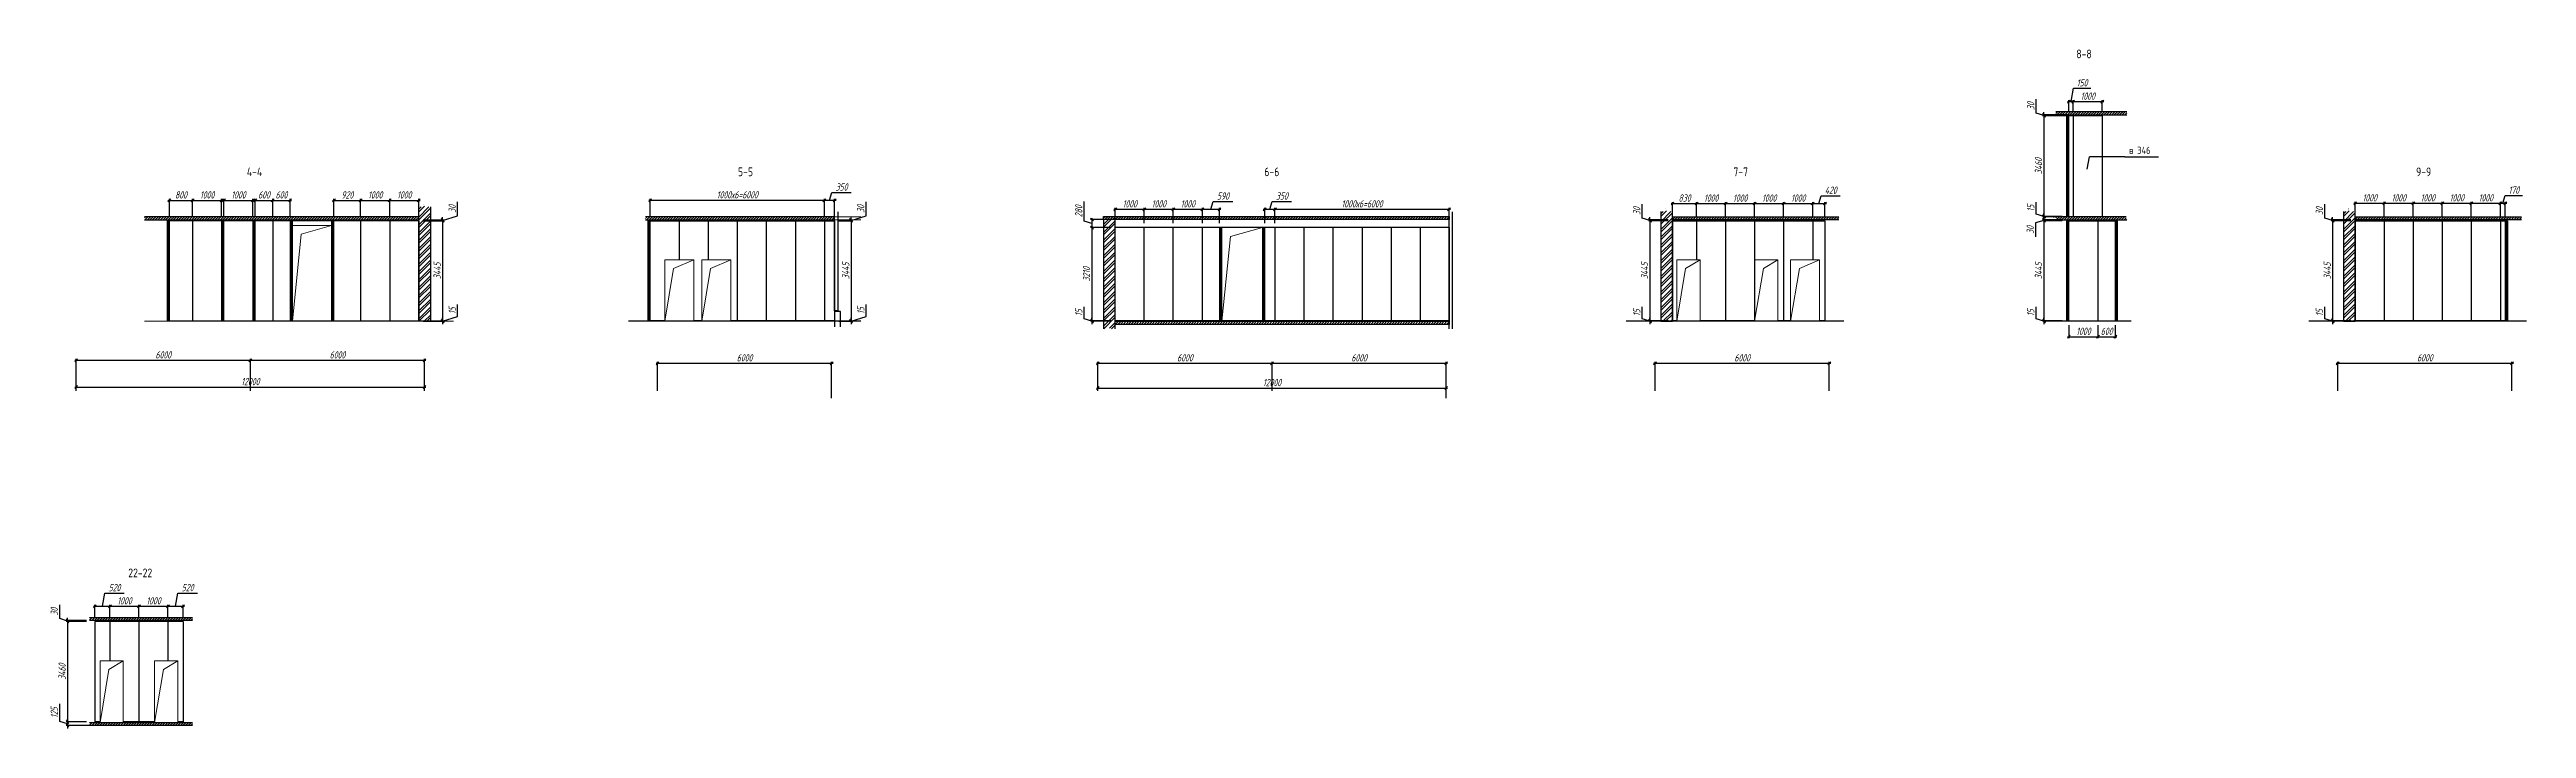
# Model space of a CAD drawing. Header units: millimetres. Extents: x -138350 to 909539, y -253833 to 111767.
# Drawn here: x 194276 to 279598, y -163340 to -139959 of the extents above; entities that cross this region are included whole.
import ezdxf

# ---------------------------------------------------------------- set-up
doc = ezdxf.new("R2010")
doc.units = ezdxf.units.MM
for name, color, linetype, lineweight in [('_Окна_двери', 131, 'Continuous', 15), ('_Оси', 90, 'Continuous', 13), ('_Размеры', 120, 'Continuous', 13), ('_Сендвичи', 230, 'Continuous', 30), ('_Стены', 7, 'Continuous', 30), ('_Сэндвичи штрих', 7, 'Continuous', 5), ('_Текст', 141, 'Continuous', 20), ('выноска', 7, 'Continuous', 13), ('Нумерация 80мм', 31, 'Continuous', 35), ('тонкие', 221, 'Continuous', 13)]:
    doc.layers.add(name, color=color, linetype=linetype, lineweight=lineweight)
doc.styles.add('Museo sans', font='CS_Gost2304.shx')
doc.styles.add('ГОСТ 2.304', font='CS_Gost2304.shx')
doc.styles.add('СПДС_размеры', font='spdswin.shx', dxfattribs={"width": 0.8, "oblique": 15})
doc.dimstyles.new('СПДС', dxfattribs={"dimtxt": 2.5, "dimasz": 1, "dimexe": 0.5, "dimexo": 1.5, "dimtad": 1, "dimdec": 0, "dimtxsty": 'СПДС_размеры', "dimblk": 'OBLIQUE', "dimcen": 2.5, "dimdle": 0.5, "dimadec": 8, "dimazin": 0, "dimtfac": 1, "dimtdec": 0, "dimtix": 1, "dimtmove": 0, "dimatfit": 3, "dimfxl": 1, "dimarcsym": 0})
pattern_1 = [(45, (136369, -18629), (-44.90128, 44.90128), [])]

msp = doc.modelspace()

# ---------------------------------------------------------------- texts
at = {"layer": '_Текст', "linetype": 'Continuous', "ltscale": 100, "style": 'Museo sans'}
for s, p in [('8-8', (264092, -140260)), ('4-4', (201073, -144321)), ('5-5', (217991, -144321)), ('6-6', (236122, -144321)), ('7-7', (252279, -144321)), ('9-9', (275796, -144321)), ('22-22', (196988, -158133))]:
    msp.add_text(s, height=300, dxfattribs=at).set_placement(p)
at = {"layer": 'Нумерация 80мм', "lineweight": 25, "ltscale": 100, "style": 'ГОСТ 2.304'}
msp.add_text('в 346', height=250, dxfattribs=at).set_placement((265912.7, -143555))

# ---------------------------------------------------------------- blocks, each defined once
blk = doc.blocks.new('_Oblique')
at = {"layer": 'выноска', "color": 0, "lineweight": -2}
blk.add_line((-0.5, -0.5), (0.5, 0.5), dxfattribs=at)
blk = doc.blocks.new('*D528')
at = {"layer": '_Оси', "color": 0, "lineweight": -2, "transparency": 16777216}
for p, q in [((201143, -150662), (207243, -150662)), ((201193, -151712), (201193, -150612)), ((207193, -151712), (207193, -150612))]:
    blk.add_line(p, q, dxfattribs=at)
at = {"layer": 'Defpoints', "color": 0, "transparency": 16777216}
for p in [(207193, -150662), (201193, -151862), (207193, -151862)]:
    blk.add_point(p, dxfattribs=at)
at = {"layer": '_Оси', "color": 0, "lineweight": -2, "transparency": 16777216, "xscale": 100, "yscale": 100, "zscale": 100, "rotation": 180}
blk.add_blockref('_Oblique', (201193, -150662), dxfattribs=at)
at = {"layer": '_Оси', "color": 0, "lineweight": -2, "transparency": 16777216, "xscale": 100, "yscale": 100, "zscale": 100}
blk.add_blockref('_Oblique', (207193, -150662), dxfattribs=at)
at = {"layer": '_Оси', "color": 0, "lineweight": 25, "transparency": 16777216, "insert": (204193, -150474.5), "char_height": 250, "attachment_point": 5, "style": 'СПДС_размеры'}
blk.add_mtext('6000', dxfattribs=at)
blk = doc.blocks.new('*U384')
at = {"color": 0, "ltscale": 100}
blk.add_lwpolyline([(0, 0), (1350, 0), (1350, 3300), (0, 3300)], close=True, dxfattribs=at)
blk.add_lwpolyline([(1350, 3300), (300, 3000), (0, 0)], dxfattribs=at)
blk = doc.blocks.new('*D530')
at = {"layer": '_Размеры', "color": 0, "lineweight": -2, "ltscale": 100, "transparency": 16777216}
for p, q in [((198353, -145153), (199253, -145153)), ((198403, -145708), (198403, -145103)), ((199203, -145708), (199203, -145103))]:
    blk.add_line(p, q, dxfattribs=at)
at = {"layer": 'Defpoints', "color": 0, "ltscale": 100, "transparency": 16777216}
for p in [(198403, -145858), (199203, -145153), (199203, -145858)]:
    blk.add_point(p, dxfattribs=at)
at = {"layer": '_Размеры', "color": 0, "lineweight": -2, "ltscale": 100, "transparency": 16777216, "xscale": 100, "yscale": 100, "zscale": 100, "rotation": 180}
blk.add_blockref('_Oblique', (198403, -145153), dxfattribs=at)
at = {"layer": '_Размеры', "color": 0, "lineweight": -2, "ltscale": 100, "transparency": 16777216, "xscale": 100, "yscale": 100, "zscale": 100}
blk.add_blockref('_Oblique', (199203, -145153), dxfattribs=at)
at = {"layer": '_Размеры', "color": 0, "ltscale": 100, "transparency": 16777216, "insert": (198803, -144965.5), "char_height": 250, "attachment_point": 5, "style": 'СПДС_размеры'}
blk.add_mtext('800', dxfattribs=at)
blk = doc.blocks.new('*D531')
at = {"layer": '_Размеры', "color": 0, "lineweight": -2, "ltscale": 100, "transparency": 16777216}
for p, q in [((199153, -145153), (200253, -145153)), ((199203, -145708), (199203, -145103)), ((200203, -145708), (200203, -145103))]:
    blk.add_line(p, q, dxfattribs=at)
at = {"layer": 'Defpoints', "color": 0, "ltscale": 100, "transparency": 16777216}
for p in [(199203, -145858), (200203, -145153), (200203, -145858)]:
    blk.add_point(p, dxfattribs=at)
at = {"layer": '_Размеры', "color": 0, "lineweight": -2, "ltscale": 100, "transparency": 16777216, "xscale": 100, "yscale": 100, "zscale": 100, "rotation": 180}
blk.add_blockref('_Oblique', (199203, -145153), dxfattribs=at)
at = {"layer": '_Размеры', "color": 0, "lineweight": -2, "ltscale": 100, "transparency": 16777216, "xscale": 100, "yscale": 100, "zscale": 100}
blk.add_blockref('_Oblique', (200203, -145153), dxfattribs=at)
at = {"layer": '_Размеры', "color": 0, "ltscale": 100, "transparency": 16777216, "insert": (199703, -144965.5), "char_height": 250, "attachment_point": 5, "style": 'СПДС_размеры'}
blk.add_mtext('1000', dxfattribs=at)
blk = doc.blocks.new('*D532')
at = {"layer": '_Размеры', "color": 0, "lineweight": -2, "ltscale": 100, "transparency": 16777216}
for p, q in [((200233, -145153), (201333, -145153)), ((200283, -145708), (200283, -145103)), ((201283, -145708), (201283, -145103))]:
    blk.add_line(p, q, dxfattribs=at)
at = {"layer": 'Defpoints', "color": 0, "ltscale": 100, "transparency": 16777216}
for p in [(200283, -145858), (201283, -145153), (201283, -145858)]:
    blk.add_point(p, dxfattribs=at)
at = {"layer": '_Размеры', "color": 0, "lineweight": -2, "ltscale": 100, "transparency": 16777216, "xscale": 100, "yscale": 100, "zscale": 100, "rotation": 180}
blk.add_blockref('_Oblique', (200283, -145153), dxfattribs=at)
at = {"layer": '_Размеры', "color": 0, "lineweight": -2, "ltscale": 100, "transparency": 16777216, "xscale": 100, "yscale": 100, "zscale": 100}
blk.add_blockref('_Oblique', (201283, -145153), dxfattribs=at)
at = {"layer": '_Размеры', "color": 0, "ltscale": 100, "transparency": 16777216, "insert": (200783, -144965.5), "char_height": 250, "attachment_point": 5, "style": 'СПДС_размеры'}
blk.add_mtext('1000', dxfattribs=at)
blk = doc.blocks.new('*D533')
at = {"layer": '_Размеры', "color": 0, "lineweight": -2, "ltscale": 100, "transparency": 16777216}
for p, q in [((201313, -145153), (202013, -145153)), ((201363, -145708), (201363, -145103)), ((201963, -145708), (201963, -145103))]:
    blk.add_line(p, q, dxfattribs=at)
at = {"layer": 'Defpoints', "color": 0, "ltscale": 100, "transparency": 16777216}
for p in [(201363, -145858), (201963, -145153), (201963, -145858)]:
    blk.add_point(p, dxfattribs=at)
at = {"layer": '_Размеры', "color": 0, "lineweight": -2, "ltscale": 100, "transparency": 16777216, "xscale": 100, "yscale": 100, "zscale": 100, "rotation": 180}
blk.add_blockref('_Oblique', (201363, -145153), dxfattribs=at)
at = {"layer": '_Размеры', "color": 0, "lineweight": -2, "ltscale": 100, "transparency": 16777216, "xscale": 100, "yscale": 100, "zscale": 100}
blk.add_blockref('_Oblique', (201963, -145153), dxfattribs=at)
at = {"layer": '_Размеры', "color": 0, "ltscale": 100, "transparency": 16777216, "insert": (201663, -144965.5), "char_height": 250, "attachment_point": 5, "style": 'СПДС_размеры'}
blk.add_mtext('600', dxfattribs=at)
blk = doc.blocks.new('*D534')
at = {"layer": '_Размеры', "color": 0, "lineweight": -2, "ltscale": 100, "transparency": 16777216}
for p, q in [((201913, -145153), (202613, -145153)), ((201963, -145708), (201963, -145103)), ((202563, -145708), (202563, -145103))]:
    blk.add_line(p, q, dxfattribs=at)
at = {"layer": 'Defpoints', "color": 0, "ltscale": 100, "transparency": 16777216}
for p in [(201963, -145858), (202563, -145153), (202563, -145858)]:
    blk.add_point(p, dxfattribs=at)
at = {"layer": '_Размеры', "color": 0, "lineweight": -2, "ltscale": 100, "transparency": 16777216, "xscale": 100, "yscale": 100, "zscale": 100, "rotation": 180}
blk.add_blockref('_Oblique', (201963, -145153), dxfattribs=at)
at = {"layer": '_Размеры', "color": 0, "lineweight": -2, "ltscale": 100, "transparency": 16777216, "xscale": 100, "yscale": 100, "zscale": 100}
blk.add_blockref('_Oblique', (202563, -145153), dxfattribs=at)
at = {"layer": '_Размеры', "color": 0, "ltscale": 100, "transparency": 16777216, "insert": (202263, -144965.5), "char_height": 250, "attachment_point": 5, "style": 'СПДС_размеры'}
blk.add_mtext('600', dxfattribs=at)
blk = doc.blocks.new('*D535')
at = {"layer": '_Размеры', "color": 0, "lineweight": -2, "ltscale": 100, "transparency": 16777216}
for p, q in [((204023, -145153), (205043, -145153)), ((204073, -145708), (204073, -145103)), ((204993, -145708), (204993, -145103))]:
    blk.add_line(p, q, dxfattribs=at)
at = {"layer": 'Defpoints', "color": 0, "ltscale": 100, "transparency": 16777216}
for p in [(204073, -145858), (204993, -145153), (204993, -145858)]:
    blk.add_point(p, dxfattribs=at)
at = {"layer": '_Размеры', "color": 0, "lineweight": -2, "ltscale": 100, "transparency": 16777216, "xscale": 100, "yscale": 100, "zscale": 100, "rotation": 180}
blk.add_blockref('_Oblique', (204073, -145153), dxfattribs=at)
at = {"layer": '_Размеры', "color": 0, "lineweight": -2, "ltscale": 100, "transparency": 16777216, "xscale": 100, "yscale": 100, "zscale": 100}
blk.add_blockref('_Oblique', (204993, -145153), dxfattribs=at)
at = {"layer": '_Размеры', "color": 0, "ltscale": 100, "transparency": 16777216, "insert": (204533, -144965.5), "char_height": 250, "attachment_point": 5, "style": 'СПДС_размеры'}
blk.add_mtext('920', dxfattribs=at)
blk = doc.blocks.new('*D536')
at = {"layer": '_Размеры', "color": 0, "lineweight": -2, "ltscale": 100, "transparency": 16777216}
for p, q in [((204943, -145153), (206043, -145153)), ((204993, -145708), (204993, -145103)), ((205993, -145708), (205993, -145103))]:
    blk.add_line(p, q, dxfattribs=at)
at = {"layer": 'Defpoints', "color": 0, "ltscale": 100, "transparency": 16777216}
for p in [(204993, -145858), (205993, -145153), (205993, -145858)]:
    blk.add_point(p, dxfattribs=at)
at = {"layer": '_Размеры', "color": 0, "lineweight": -2, "ltscale": 100, "transparency": 16777216, "xscale": 100, "yscale": 100, "zscale": 100, "rotation": 180}
blk.add_blockref('_Oblique', (204993, -145153), dxfattribs=at)
at = {"layer": '_Размеры', "color": 0, "lineweight": -2, "ltscale": 100, "transparency": 16777216, "xscale": 100, "yscale": 100, "zscale": 100}
blk.add_blockref('_Oblique', (205993, -145153), dxfattribs=at)
at = {"layer": '_Размеры', "color": 0, "ltscale": 100, "transparency": 16777216, "insert": (205493, -144965.5), "char_height": 250, "attachment_point": 5, "style": 'СПДС_размеры'}
blk.add_mtext('1000', dxfattribs=at)
blk = doc.blocks.new('*D537')
at = {"layer": '_Размеры', "color": 0, "lineweight": -2, "ltscale": 100, "transparency": 16777216}
for p, q in [((205943, -145153), (207043, -145153)), ((205993, -145708), (205993, -145103)), ((206993, -145708), (206993, -145103))]:
    blk.add_line(p, q, dxfattribs=at)
at = {"layer": 'Defpoints', "color": 0, "ltscale": 100, "transparency": 16777216}
for p in [(205993, -145858), (206993, -145153), (206993, -145858)]:
    blk.add_point(p, dxfattribs=at)
at = {"layer": '_Размеры', "color": 0, "lineweight": -2, "ltscale": 100, "transparency": 16777216, "xscale": 100, "yscale": 100, "zscale": 100, "rotation": 180}
blk.add_blockref('_Oblique', (205993, -145153), dxfattribs=at)
at = {"layer": '_Размеры', "color": 0, "lineweight": -2, "ltscale": 100, "transparency": 16777216, "xscale": 100, "yscale": 100, "zscale": 100}
blk.add_blockref('_Oblique', (206993, -145153), dxfattribs=at)
at = {"layer": '_Размеры', "color": 0, "ltscale": 100, "transparency": 16777216, "insert": (206493, -144965.5), "char_height": 250, "attachment_point": 5, "style": 'СПДС_размеры'}
blk.add_mtext('1000', dxfattribs=at)
blk = doc.blocks.new('*D538')
at = {"layer": '_Размеры', "color": 0, "lineweight": -2, "ltscale": 100, "transparency": 16777216}
for p, q in [((207143, -145828), (207865, -145828)), ((207143, -145858), (207865, -145858)), ((207815, -145843), (208334, -145687)), ((207815, -145828), (207815, -145728)), ((207815, -145828), (207815, -145858)), ((207815, -145828), (207815, -145858)), ((207815, -145858), (207815, -145958)), ((208334, -145687), (208334, -145207))]:
    blk.add_line(p, q, dxfattribs=at)
at = {"layer": 'Defpoints', "color": 0, "ltscale": 100, "transparency": 16777216}
for p in [(206993, -145828), (206993, -145858), (207815, -145858)]:
    blk.add_point(p, dxfattribs=at)
at = {"layer": '_Размеры', "color": 0, "lineweight": -2, "ltscale": 100, "transparency": 16777216, "xscale": 100, "yscale": 100, "zscale": 100}
for p, rotation in [((207815, -145828), 270), ((207815, -145858), 90)]:
    blk.add_blockref('_Oblique', p, dxfattribs=dict(at, rotation=rotation))
at = {"layer": '_Размеры', "color": 0, "ltscale": 100, "transparency": 16777216, "insert": (208146, -145447), "char_height": 250, "attachment_point": 5, "rotation": 90, "style": 'СПДС_размеры'}
blk.add_mtext('30', dxfattribs=at)
blk = doc.blocks.new('*D539')
at = {"layer": '_Размеры', "color": 0, "lineweight": -2, "ltscale": 100, "transparency": 16777216}
for p, q in [((207143, -145858), (207865, -145858)), ((207815, -145808), (207815, -149353)), ((207143, -149303), (207865, -149303))]:
    blk.add_line(p, q, dxfattribs=at)
at = {"layer": 'Defpoints', "color": 0, "ltscale": 100, "transparency": 16777216}
for p in [(206993, -145858), (206993, -149303), (207815, -149303)]:
    blk.add_point(p, dxfattribs=at)
at = {"layer": '_Размеры', "color": 0, "lineweight": -2, "ltscale": 100, "transparency": 16777216, "xscale": 100, "yscale": 100, "zscale": 100}
for p, rotation in [((207815, -145858), 90), ((207815, -149303), 270)]:
    blk.add_blockref('_Oblique', p, dxfattribs=dict(at, rotation=rotation))
at = {"layer": '_Размеры', "color": 0, "ltscale": 100, "transparency": 16777216, "insert": (207627.5, -147580.5), "char_height": 250, "attachment_point": 5, "rotation": 90, "style": 'СПДС_размеры'}
blk.add_mtext('3445', dxfattribs=at)
blk = doc.blocks.new('*D540')
at = {"layer": '_Размеры', "color": 0, "lineweight": -2, "ltscale": 100, "transparency": 16777216}
for p, q in [((207143, -149303), (207865, -149303)), ((207815, -149310), (208334, -149155)), ((207815, -149303), (207815, -149203)), ((207815, -149303), (207815, -149318)), ((207815, -149303), (207815, -149318)), ((208334, -149155), (208334, -148744)), ((207143, -149318), (207865, -149318)), ((207815, -149318), (207815, -149418))]:
    blk.add_line(p, q, dxfattribs=at)
at = {"layer": 'Defpoints', "color": 0, "ltscale": 100, "transparency": 16777216}
for p in [(206993, -149303), (206993, -149318), (207815, -149318)]:
    blk.add_point(p, dxfattribs=at)
at = {"layer": '_Размеры', "color": 0, "lineweight": -2, "ltscale": 100, "transparency": 16777216, "xscale": 100, "yscale": 100, "zscale": 100}
for p, rotation in [((207815, -149303), 270), ((207815, -149318), 90)]:
    blk.add_blockref('_Oblique', p, dxfattribs=dict(at, rotation=rotation))
at = {"layer": '_Размеры', "color": 0, "ltscale": 100, "transparency": 16777216, "insert": (208146, -148949), "char_height": 250, "attachment_point": 5, "rotation": 90, "style": 'СПДС_размеры'}
blk.add_mtext('15', dxfattribs=at)
blk = doc.blocks.new('*D541')
at = {"layer": '_Оси', "color": 0, "lineweight": -2, "transparency": 16777216}
for p, q in [((195143, -150662), (201243, -150662)), ((195193, -151712), (195193, -150612)), ((201193, -151712), (201193, -150612))]:
    blk.add_line(p, q, dxfattribs=at)
at = {"layer": 'Defpoints', "color": 0, "transparency": 16777216}
for p in [(201193, -150662), (195193, -151862), (201193, -151862)]:
    blk.add_point(p, dxfattribs=at)
at = {"layer": '_Оси', "color": 0, "lineweight": -2, "transparency": 16777216, "xscale": 100, "yscale": 100, "zscale": 100, "rotation": 180}
blk.add_blockref('_Oblique', (195193, -150662), dxfattribs=at)
at = {"layer": '_Оси', "color": 0, "lineweight": -2, "transparency": 16777216, "xscale": 100, "yscale": 100, "zscale": 100}
blk.add_blockref('_Oblique', (201193, -150662), dxfattribs=at)
at = {"layer": '_Оси', "color": 0, "lineweight": 25, "transparency": 16777216, "insert": (198193, -150474.5), "char_height": 250, "attachment_point": 5, "style": 'СПДС_размеры'}
blk.add_mtext('6000', dxfattribs=at)
blk = doc.blocks.new('*D542')
at = {"layer": '_Оси', "color": 0, "lineweight": -2, "ltscale": 100, "transparency": 16777216}
for p, q in [((195143, -151582), (207243, -151582)), ((195193, -151712), (195193, -151532)), ((207193, -151712), (207193, -151532))]:
    blk.add_line(p, q, dxfattribs=at)
at = {"layer": 'Defpoints', "color": 0, "ltscale": 100, "transparency": 16777216}
for p in [(195193, -151862), (207193, -151582), (207193, -151862)]:
    blk.add_point(p, dxfattribs=at)
at = {"layer": '_Оси', "color": 0, "lineweight": -2, "ltscale": 100, "transparency": 16777216, "xscale": 100, "yscale": 100, "zscale": 100, "rotation": 180}
blk.add_blockref('_Oblique', (195193, -151582), dxfattribs=at)
at = {"layer": '_Оси', "color": 0, "lineweight": -2, "ltscale": 100, "transparency": 16777216, "xscale": 100, "yscale": 100, "zscale": 100}
blk.add_blockref('_Oblique', (207193, -151582), dxfattribs=at)
at = {"layer": '_Оси', "color": 0, "ltscale": 100, "transparency": 16777216, "insert": (201193, -151394.5), "char_height": 250, "attachment_point": 5, "style": 'СПДС_размеры'}
blk.add_mtext('12000', dxfattribs=at)
blk = doc.blocks.new('*D796')
at = {"layer": '_Размеры', "color": 0, "lineweight": -2, "ltscale": 100, "transparency": 16777216}
for p, q in [((194627, -159559), (194627, -159079)), ((194896, -159625), (194896, -159525)), ((194896, -159640), (194627, -159559)), ((195549, -159625), (194846, -159625)), ((195549, -159655), (194846, -159655)), ((194896, -159625), (194896, -159655)), ((194896, -159625), (194896, -159655)), ((194896, -159655), (194896, -159755))]:
    blk.add_line(p, q, dxfattribs=at)
at = {"layer": 'Defpoints', "color": 0, "ltscale": 100, "transparency": 16777216}
for p in [(194896, -159655), (195699, -159625), (195699, -159655)]:
    blk.add_point(p, dxfattribs=at)
at = {"layer": '_Размеры', "color": 0, "lineweight": -2, "ltscale": 100, "transparency": 16777216, "xscale": 100, "yscale": 100, "zscale": 100}
for p, rotation in [((194896, -159625), 270), ((194896, -159655), 90)]:
    blk.add_blockref('_Oblique', p, dxfattribs=dict(at, rotation=rotation))
at = {"layer": '_Размеры', "color": 0, "ltscale": 100, "transparency": 16777216, "insert": (194440, -159319), "char_height": 250, "attachment_point": 5, "rotation": 90, "style": 'СПДС_размеры'}
blk.add_mtext('30', dxfattribs=at)
blk = doc.blocks.new('*D797')
at = {"layer": '_Размеры', "color": 0, "lineweight": -2, "ltscale": 100, "transparency": 16777216}
for p, q in [((195549, -159655), (194846, -159655)), ((194896, -159605), (194896, -163165)), ((195549, -163115), (194846, -163115))]:
    blk.add_line(p, q, dxfattribs=at)
at = {"layer": 'Defpoints', "color": 0, "ltscale": 100, "transparency": 16777216}
for p in [(195699, -159655), (194896, -163115), (195699, -163115)]:
    blk.add_point(p, dxfattribs=at)
at = {"layer": '_Размеры', "color": 0, "lineweight": -2, "ltscale": 100, "transparency": 16777216, "xscale": 100, "yscale": 100, "zscale": 100}
for p, rotation in [((194896, -159655), 90), ((194896, -163115), 270)]:
    blk.add_blockref('_Oblique', p, dxfattribs=dict(at, rotation=rotation))
at = {"layer": '_Размеры', "color": 0, "ltscale": 100, "transparency": 16777216, "insert": (194708.5, -161385), "char_height": 250, "attachment_point": 5, "rotation": 90, "style": 'СПДС_размеры'}
blk.add_mtext('3460', dxfattribs=at)
blk = doc.blocks.new('*D798')
at = {"layer": '_Размеры', "color": 0, "lineweight": -2, "ltscale": 100, "transparency": 16777216}
for p, q in [((194627, -163097), (194627, -162495)), ((194896, -163178), (194627, -163097)), ((195549, -163115), (194846, -163115)), ((195648, -163240), (194846, -163240)), ((194896, -163115), (194896, -163015)), ((194896, -163115), (194896, -163240)), ((194896, -163115), (194896, -163240)), ((194896, -163240), (194896, -163340))]:
    blk.add_line(p, q, dxfattribs=at)
at = {"layer": 'Defpoints', "color": 0, "ltscale": 100, "transparency": 16777216}
for p in [(194896, -163240), (195699, -163115), (195798, -163240)]:
    blk.add_point(p, dxfattribs=at)
at = {"layer": '_Размеры', "color": 0, "lineweight": -2, "ltscale": 100, "transparency": 16777216, "xscale": 100, "yscale": 100, "zscale": 100}
for p, rotation in [((194896, -163115), 270), ((194896, -163240), 90)]:
    blk.add_blockref('_Oblique', p, dxfattribs=dict(at, rotation=rotation))
at = {"layer": '_Размеры', "color": 0, "ltscale": 100, "transparency": 16777216, "insert": (194440, -162796), "char_height": 250, "attachment_point": 5, "rotation": 90, "style": 'СПДС_размеры'}
blk.add_mtext('125', dxfattribs=at)
blk = doc.blocks.new('*U480')
at = {"color": 0, "ltscale": 100}
blk.add_lwpolyline([(0, 0), (800, 0), (800, 2115), (0, 2115)], close=True, dxfattribs=at)
blk.add_lwpolyline([(800, 2115), (300, 1815), (0, 0)], dxfattribs=at)
blk = doc.blocks.new('*D799')
at = {"layer": '_Размеры', "color": 0, "lineweight": -2, "ltscale": 100, "transparency": 16777216}
for p, q in [((196096, -159133), (196177, -158677)), ((196177, -158677), (196848, -158677)), ((195786, -159133), (196406, -159133)), ((195836, -159505), (195836, -159083)), ((196356, -159505), (196356, -159083))]:
    blk.add_line(p, q, dxfattribs=at)
at = {"layer": 'Defpoints', "color": 0, "ltscale": 100, "transparency": 16777216}
for p in [(196356, -159133), (195836, -159655), (196356, -159655)]:
    blk.add_point(p, dxfattribs=at)
at = {"layer": '_Размеры', "color": 0, "lineweight": -2, "ltscale": 100, "transparency": 16777216, "xscale": 100, "yscale": 100, "zscale": 100, "rotation": 180}
blk.add_blockref('_Oblique', (195836, -159133), dxfattribs=at)
at = {"layer": '_Размеры', "color": 0, "lineweight": -2, "ltscale": 100, "transparency": 16777216, "xscale": 100, "yscale": 100, "zscale": 100}
blk.add_blockref('_Oblique', (196356, -159133), dxfattribs=at)
at = {"layer": '_Размеры', "color": 0, "ltscale": 100, "transparency": 16777216, "insert": (196512, -158489), "char_height": 250, "attachment_point": 5, "style": 'СПДС_размеры'}
blk.add_mtext('520', dxfattribs=at)
blk = doc.blocks.new('*D800')
at = {"layer": '_Размеры', "color": 0, "lineweight": -2, "ltscale": 100, "transparency": 16777216}
for p, q in [((196306, -159133), (197406, -159133)), ((196356, -159505), (196356, -159083)), ((197356, -159505), (197356, -159083))]:
    blk.add_line(p, q, dxfattribs=at)
at = {"layer": 'Defpoints', "color": 0, "ltscale": 100, "transparency": 16777216}
for p in [(197356, -159133), (196356, -159655), (197356, -159655)]:
    blk.add_point(p, dxfattribs=at)
at = {"layer": '_Размеры', "color": 0, "lineweight": -2, "ltscale": 100, "transparency": 16777216, "xscale": 100, "yscale": 100, "zscale": 100, "rotation": 180}
blk.add_blockref('_Oblique', (196356, -159133), dxfattribs=at)
at = {"layer": '_Размеры', "color": 0, "lineweight": -2, "ltscale": 100, "transparency": 16777216, "xscale": 100, "yscale": 100, "zscale": 100}
blk.add_blockref('_Oblique', (197356, -159133), dxfattribs=at)
at = {"layer": '_Размеры', "color": 0, "ltscale": 100, "transparency": 16777216, "insert": (196856, -158945.5), "char_height": 250, "attachment_point": 5, "style": 'СПДС_размеры'}
blk.add_mtext('1000', dxfattribs=at)
blk = doc.blocks.new('*D801')
at = {"layer": '_Размеры', "color": 0, "lineweight": -2, "ltscale": 100, "transparency": 16777216}
for p, q in [((197306, -159133), (198406, -159133)), ((197356, -159505), (197356, -159083)), ((198356, -159505), (198356, -159083))]:
    blk.add_line(p, q, dxfattribs=at)
at = {"layer": 'Defpoints', "color": 0, "ltscale": 100, "transparency": 16777216}
for p in [(198356, -159133), (197356, -159655), (198356, -159655)]:
    blk.add_point(p, dxfattribs=at)
at = {"layer": '_Размеры', "color": 0, "lineweight": -2, "ltscale": 100, "transparency": 16777216, "xscale": 100, "yscale": 100, "zscale": 100, "rotation": 180}
blk.add_blockref('_Oblique', (197356, -159133), dxfattribs=at)
at = {"layer": '_Размеры', "color": 0, "lineweight": -2, "ltscale": 100, "transparency": 16777216, "xscale": 100, "yscale": 100, "zscale": 100}
blk.add_blockref('_Oblique', (198356, -159133), dxfattribs=at)
at = {"layer": '_Размеры', "color": 0, "ltscale": 100, "transparency": 16777216, "insert": (197856, -158945.5), "char_height": 250, "attachment_point": 5, "style": 'СПДС_размеры'}
blk.add_mtext('1000', dxfattribs=at)
blk = doc.blocks.new('*D802')
at = {"layer": '_Размеры', "color": 0, "lineweight": -2, "ltscale": 100, "transparency": 16777216}
for p, q in [((198616, -159133), (198697, -158677)), ((198697, -158677), (199368, -158677)), ((198306, -159133), (198926, -159133)), ((198356, -159505), (198356, -159083)), ((198876, -159505), (198876, -159083))]:
    blk.add_line(p, q, dxfattribs=at)
at = {"layer": 'Defpoints', "color": 0, "ltscale": 100, "transparency": 16777216}
for p in [(198876, -159133), (198356, -159655), (198876, -159655)]:
    blk.add_point(p, dxfattribs=at)
at = {"layer": '_Размеры', "color": 0, "lineweight": -2, "ltscale": 100, "transparency": 16777216, "xscale": 100, "yscale": 100, "zscale": 100, "rotation": 180}
blk.add_blockref('_Oblique', (198356, -159133), dxfattribs=at)
at = {"layer": '_Размеры', "color": 0, "lineweight": -2, "ltscale": 100, "transparency": 16777216, "xscale": 100, "yscale": 100, "zscale": 100}
blk.add_blockref('_Oblique', (198876, -159133), dxfattribs=at)
at = {"layer": '_Размеры', "color": 0, "ltscale": 100, "transparency": 16777216, "insert": (199032, -158489), "char_height": 250, "attachment_point": 5, "style": 'СПДС_размеры'}
blk.add_mtext('520', dxfattribs=at)
blk = doc.blocks.new('*D543')
at = {"layer": '_Оси', "color": 0, "lineweight": -2, "ltscale": 100, "transparency": 16777216}
for p, q in [((215167, -150764), (221267, -150764)), ((215217, -151712), (215217, -150714)), ((221217, -151962), (221217, -150714))]:
    blk.add_line(p, q, dxfattribs=at)
at = {"layer": 'Defpoints', "color": 0, "ltscale": 100, "transparency": 16777216}
for p in [(221217, -150764), (215217, -151862), (221217, -152112)]:
    blk.add_point(p, dxfattribs=at)
at = {"layer": '_Оси', "color": 0, "lineweight": -2, "ltscale": 100, "transparency": 16777216, "xscale": 100, "yscale": 100, "zscale": 100, "rotation": 180}
blk.add_blockref('_Oblique', (215217, -150764), dxfattribs=at)
at = {"layer": '_Оси', "color": 0, "lineweight": -2, "ltscale": 100, "transparency": 16777216, "xscale": 100, "yscale": 100, "zscale": 100}
blk.add_blockref('_Oblique', (221217, -150764), dxfattribs=at)
at = {"layer": '_Оси', "color": 0, "ltscale": 100, "transparency": 16777216, "insert": (218217, -150576.5), "char_height": 250, "attachment_point": 5, "style": 'СПДС_размеры'}
blk.add_mtext('6000', dxfattribs=at)
blk = doc.blocks.new('*U479')
at = {"color": 0, "ltscale": 100}
blk.add_lwpolyline([(0, 0), (1000, 0), (1000, 2115), (0, 2115)], close=True, dxfattribs=at)
blk.add_lwpolyline([(1000, 2115), (300, 1815), (0, 0)], dxfattribs=at)
blk = doc.blocks.new('*D551')
at = {"layer": '_Размеры', "color": 0, "lineweight": -2, "ltscale": 100, "transparency": 16777216}
for p, q in [((221467, -145828), (221937, -145828)), ((221467, -145858), (221937, -145858)), ((221887, -145843), (222406, -145687)), ((221887, -145828), (221887, -145728)), ((221887, -145828), (221887, -145858)), ((221887, -145828), (221887, -145858)), ((221887, -145858), (221887, -145958)), ((222406, -145687), (222406, -145207))]:
    blk.add_line(p, q, dxfattribs=at)
at = {"layer": 'Defpoints', "color": 0, "ltscale": 100, "transparency": 16777216}
for p in [(221317, -145828), (221317, -145858), (221887, -145858)]:
    blk.add_point(p, dxfattribs=at)
at = {"layer": '_Размеры', "color": 0, "lineweight": -2, "ltscale": 100, "transparency": 16777216, "xscale": 100, "yscale": 100, "zscale": 100}
for p, rotation in [((221887, -145828), 270), ((221887, -145858), 90)]:
    blk.add_blockref('_Oblique', p, dxfattribs=dict(at, rotation=rotation))
at = {"layer": '_Размеры', "color": 0, "ltscale": 100, "transparency": 16777216, "insert": (222218, -145447), "char_height": 250, "attachment_point": 5, "rotation": 90, "style": 'СПДС_размеры'}
blk.add_mtext('30', dxfattribs=at)
blk = doc.blocks.new('*D552')
at = {"layer": '_Размеры', "color": 0, "lineweight": -2, "ltscale": 100, "transparency": 16777216}
for p, q in [((221467, -145858), (221937, -145858)), ((221887, -145808), (221887, -149353)), ((221467, -149303), (221937, -149303))]:
    blk.add_line(p, q, dxfattribs=at)
at = {"layer": 'Defpoints', "color": 0, "ltscale": 100, "transparency": 16777216}
for p in [(221317, -145858), (221317, -149303), (221887, -149303)]:
    blk.add_point(p, dxfattribs=at)
at = {"layer": '_Размеры', "color": 0, "lineweight": -2, "ltscale": 100, "transparency": 16777216, "xscale": 100, "yscale": 100, "zscale": 100}
for p, rotation in [((221887, -145858), 90), ((221887, -149303), 270)]:
    blk.add_blockref('_Oblique', p, dxfattribs=dict(at, rotation=rotation))
at = {"layer": '_Размеры', "color": 0, "ltscale": 100, "transparency": 16777216, "insert": (221699.5, -147580.5), "char_height": 250, "attachment_point": 5, "rotation": 90, "style": 'СПДС_размеры'}
blk.add_mtext('3445', dxfattribs=at)
blk = doc.blocks.new('*D553')
at = {"layer": '_Размеры', "color": 0, "lineweight": -2, "ltscale": 100, "transparency": 16777216}
for p, q in [((221467, -149303), (221937, -149303)), ((221887, -149310), (222406, -149155)), ((221887, -149303), (221887, -149203)), ((221887, -149303), (221887, -149318)), ((221887, -149303), (221887, -149318)), ((222406, -149155), (222406, -148744)), ((221467, -149318), (221937, -149318)), ((221887, -149318), (221887, -149418))]:
    blk.add_line(p, q, dxfattribs=at)
at = {"layer": 'Defpoints', "color": 0, "ltscale": 100, "transparency": 16777216}
for p in [(221317, -149303), (221317, -149318), (221887, -149318)]:
    blk.add_point(p, dxfattribs=at)
at = {"layer": '_Размеры', "color": 0, "lineweight": -2, "ltscale": 100, "transparency": 16777216, "xscale": 100, "yscale": 100, "zscale": 100}
for p, rotation in [((221887, -149303), 270), ((221887, -149318), 90)]:
    blk.add_blockref('_Oblique', p, dxfattribs=dict(at, rotation=rotation))
at = {"layer": '_Размеры', "color": 0, "ltscale": 100, "transparency": 16777216, "insert": (222218, -148949), "char_height": 250, "attachment_point": 5, "rotation": 90, "style": 'СПДС_размеры'}
blk.add_mtext('15', dxfattribs=at)
blk = doc.blocks.new('*D554')
at = {"layer": '_Размеры', "color": 0, "lineweight": -2, "ltscale": 100, "transparency": 16777216}
for p, q in [((214917, -145149), (221017, -145149)), ((214967, -145708), (214967, -145099)), ((220967, -145708), (220967, -145099))]:
    blk.add_line(p, q, dxfattribs=at)
at = {"layer": 'Defpoints', "color": 0, "ltscale": 100, "transparency": 16777216}
for p in [(214967, -145858), (220967, -145149), (220967, -145858)]:
    blk.add_point(p, dxfattribs=at)
at = {"layer": '_Размеры', "color": 0, "lineweight": -2, "ltscale": 100, "transparency": 16777216, "xscale": 100, "yscale": 100, "zscale": 100, "rotation": 180}
blk.add_blockref('_Oblique', (214967, -145149), dxfattribs=at)
at = {"layer": '_Размеры', "color": 0, "lineweight": -2, "ltscale": 100, "transparency": 16777216, "xscale": 100, "yscale": 100, "zscale": 100}
blk.add_blockref('_Oblique', (220967, -145149), dxfattribs=at)
at = {"layer": '_Размеры', "color": 0, "ltscale": 100, "transparency": 16777216, "insert": (217967, -144961.5), "char_height": 250, "attachment_point": 5, "style": 'СПДС_размеры'}
blk.add_mtext('1000х6=6000', dxfattribs=at)
blk = doc.blocks.new('*D555')
at = {"layer": '_Размеры', "color": 0, "lineweight": -2, "ltscale": 100, "transparency": 16777216}
for p, q in [((221142, -145149), (221223, -144880)), ((221223, -144880), (221894, -144880)), ((220917, -145149), (221367, -145149)), ((220967, -145708), (220967, -145099)), ((221317, -145708), (221317, -145099))]:
    blk.add_line(p, q, dxfattribs=at)
at = {"layer": 'Defpoints', "color": 0, "ltscale": 100, "transparency": 16777216}
for p in [(220967, -145858), (221317, -145149), (221317, -145858)]:
    blk.add_point(p, dxfattribs=at)
at = {"layer": '_Размеры', "color": 0, "lineweight": -2, "ltscale": 100, "transparency": 16777216, "xscale": 100, "yscale": 100, "zscale": 100, "rotation": 180}
blk.add_blockref('_Oblique', (220967, -145149), dxfattribs=at)
at = {"layer": '_Размеры', "color": 0, "lineweight": -2, "ltscale": 100, "transparency": 16777216, "xscale": 100, "yscale": 100, "zscale": 100}
blk.add_blockref('_Oblique', (221317, -145149), dxfattribs=at)
at = {"layer": '_Размеры', "color": 0, "ltscale": 100, "transparency": 16777216, "insert": (221558, -144693), "char_height": 250, "attachment_point": 5, "style": 'СПДС_размеры'}
blk.add_mtext('350', dxfattribs=at)
blk = doc.blocks.new('*D556')
at = {"layer": '_Оси', "color": 0, "lineweight": -2, "ltscale": 100, "transparency": 16777216}
for p, q in [((230336, -151616), (242436, -151616)), ((230386, -151712), (230386, -151566)), ((242386, -151712), (242386, -151566))]:
    blk.add_line(p, q, dxfattribs=at)
at = {"layer": 'Defpoints', "color": 0, "ltscale": 100, "transparency": 16777216}
for p in [(230386, -151862), (242386, -151616), (242386, -151862)]:
    blk.add_point(p, dxfattribs=at)
at = {"layer": '_Оси', "color": 0, "lineweight": -2, "ltscale": 100, "transparency": 16777216, "xscale": 100, "yscale": 100, "zscale": 100, "rotation": 180}
blk.add_blockref('_Oblique', (230386, -151616), dxfattribs=at)
at = {"layer": '_Оси', "color": 0, "lineweight": -2, "ltscale": 100, "transparency": 16777216, "xscale": 100, "yscale": 100, "zscale": 100}
blk.add_blockref('_Oblique', (242386, -151616), dxfattribs=at)
at = {"layer": '_Оси', "color": 0, "ltscale": 100, "transparency": 16777216, "insert": (236386, -151428.5), "char_height": 250, "attachment_point": 5, "style": 'СПДС_размеры'}
blk.add_mtext('12000', dxfattribs=at)
blk = doc.blocks.new('*D557')
at = {"layer": '_Оси', "color": 0, "lineweight": -2, "ltscale": 100, "transparency": 16777216}
for p, q in [((230336, -150764), (236436, -150764)), ((230386, -151712), (230386, -150714)), ((236386, -151712), (236386, -150714))]:
    blk.add_line(p, q, dxfattribs=at)
at = {"layer": 'Defpoints', "color": 0, "ltscale": 100, "transparency": 16777216}
for p in [(236386, -150764), (230386, -151862), (236386, -151862)]:
    blk.add_point(p, dxfattribs=at)
at = {"layer": '_Оси', "color": 0, "lineweight": -2, "ltscale": 100, "transparency": 16777216, "xscale": 100, "yscale": 100, "zscale": 100, "rotation": 180}
blk.add_blockref('_Oblique', (230386, -150764), dxfattribs=at)
at = {"layer": '_Оси', "color": 0, "lineweight": -2, "ltscale": 100, "transparency": 16777216, "xscale": 100, "yscale": 100, "zscale": 100}
blk.add_blockref('_Oblique', (236386, -150764), dxfattribs=at)
at = {"layer": '_Оси', "color": 0, "ltscale": 100, "transparency": 16777216, "insert": (233386, -150576.5), "char_height": 250, "attachment_point": 5, "style": 'СПДС_размеры'}
blk.add_mtext('6000', dxfattribs=at)
blk = doc.blocks.new('*D558')
at = {"layer": '_Оси', "color": 0, "lineweight": -2, "ltscale": 100, "transparency": 16777216}
for p, q in [((236336, -150764), (242436, -150764)), ((236386, -151712), (236386, -150714)), ((242386, -151962), (242386, -150714))]:
    blk.add_line(p, q, dxfattribs=at)
at = {"layer": 'Defpoints', "color": 0, "ltscale": 100, "transparency": 16777216}
for p in [(242386, -150764), (236386, -151862), (242386, -152112)]:
    blk.add_point(p, dxfattribs=at)
at = {"layer": '_Оси', "color": 0, "lineweight": -2, "ltscale": 100, "transparency": 16777216, "xscale": 100, "yscale": 100, "zscale": 100, "rotation": 180}
blk.add_blockref('_Oblique', (236386, -150764), dxfattribs=at)
at = {"layer": '_Оси', "color": 0, "lineweight": -2, "ltscale": 100, "transparency": 16777216, "xscale": 100, "yscale": 100, "zscale": 100}
blk.add_blockref('_Oblique', (242386, -150764), dxfattribs=at)
at = {"layer": '_Оси', "color": 0, "ltscale": 100, "transparency": 16777216, "insert": (239386, -150576.5), "char_height": 250, "attachment_point": 5, "style": 'СПДС_размеры'}
blk.add_mtext('6000', dxfattribs=at)
blk = doc.blocks.new('*U561')
at = {"color": 0, "ltscale": 100}
blk.add_lwpolyline([(0, 0), (1400, 0), (1400, 3225), (0, 3225)], close=True, dxfattribs=at)
blk.add_lwpolyline([(1400, 3225), (300, 2925), (0, 0)], dxfattribs=at)
blk = doc.blocks.new('*D565')
at = {"layer": '_Размеры', "color": 0, "lineweight": -2, "ltscale": 100, "transparency": 16777216}
for p, q in [((229914, -145872), (229914, -145188)), ((230183, -145953), (229914, -145872)), ((230836, -145813), (230133, -145813)), ((230183, -145763), (230183, -146143)), ((230836, -146093), (230133, -146093))]:
    blk.add_line(p, q, dxfattribs=at)
at = {"layer": 'Defpoints', "color": 0, "ltscale": 100, "transparency": 16777216}
for p in [(230986, -145813), (230183, -146093), (230986, -146093)]:
    blk.add_point(p, dxfattribs=at)
at = {"layer": '_Размеры', "color": 0, "lineweight": -2, "ltscale": 100, "transparency": 16777216, "xscale": 100, "yscale": 100, "zscale": 100}
for p, rotation in [((230183, -145813), 90), ((230183, -146093), 270)]:
    blk.add_blockref('_Oblique', p, dxfattribs=dict(at, rotation=rotation))
at = {"layer": '_Размеры', "color": 0, "ltscale": 100, "transparency": 16777216, "insert": (229727, -145530), "char_height": 250, "attachment_point": 5, "rotation": 90, "style": 'СПДС_размеры'}
blk.add_mtext('280', dxfattribs=at)
blk = doc.blocks.new('*D566')
at = {"layer": '_Размеры', "color": 0, "lineweight": -2, "ltscale": 100, "transparency": 16777216}
for p, q in [((230836, -146093), (230133, -146093)), ((230183, -146043), (230183, -149353)), ((230836, -149303), (230133, -149303))]:
    blk.add_line(p, q, dxfattribs=at)
at = {"layer": 'Defpoints', "color": 0, "ltscale": 100, "transparency": 16777216}
for p in [(230986, -146093), (230183, -149303), (230986, -149303)]:
    blk.add_point(p, dxfattribs=at)
at = {"layer": '_Размеры', "color": 0, "lineweight": -2, "ltscale": 100, "transparency": 16777216, "xscale": 100, "yscale": 100, "zscale": 100}
for p, rotation in [((230183, -146093), 90), ((230183, -149303), 270)]:
    blk.add_blockref('_Oblique', p, dxfattribs=dict(at, rotation=rotation))
at = {"layer": '_Размеры', "color": 0, "ltscale": 100, "transparency": 16777216, "insert": (229995.5, -147698), "char_height": 250, "attachment_point": 5, "rotation": 90, "style": 'СПДС_размеры'}
blk.add_mtext('3210', dxfattribs=at)
blk = doc.blocks.new('*D567')
at = {"layer": '_Размеры', "color": 0, "lineweight": -2, "ltscale": 100, "transparency": 16777216}
for p, q in [((229914, -149230), (229914, -148819)), ((230183, -149310), (229914, -149230)), ((230836, -149303), (230133, -149303)), ((230183, -149303), (230183, -149203)), ((230183, -149303), (230183, -149318)), ((230183, -149303), (230183, -149318)), ((230836, -149318), (230133, -149318)), ((230183, -149318), (230183, -149418))]:
    blk.add_line(p, q, dxfattribs=at)
at = {"layer": 'Defpoints', "color": 0, "ltscale": 100, "transparency": 16777216}
for p in [(230986, -149303), (230183, -149318), (230986, -149318)]:
    blk.add_point(p, dxfattribs=at)
at = {"layer": '_Размеры', "color": 0, "lineweight": -2, "ltscale": 100, "transparency": 16777216, "xscale": 100, "yscale": 100, "zscale": 100}
for p, rotation in [((230183, -149303), 270), ((230183, -149318), 90)]:
    blk.add_blockref('_Oblique', p, dxfattribs=dict(at, rotation=rotation))
at = {"layer": '_Размеры', "color": 0, "ltscale": 100, "transparency": 16777216, "insert": (229727, -149024), "char_height": 250, "attachment_point": 5, "rotation": 90, "style": 'СПДС_размеры'}
blk.add_mtext('15', dxfattribs=at)
blk = doc.blocks.new('*D568')
at = {"layer": '_Размеры', "color": 0, "lineweight": -2, "ltscale": 100, "transparency": 16777216}
for p, q in [((230936, -145460), (232036, -145460)), ((230986, -145943), (230986, -145410)), ((231986, -145943), (231986, -145410))]:
    blk.add_line(p, q, dxfattribs=at)
at = {"layer": 'Defpoints', "color": 0, "ltscale": 100, "transparency": 16777216}
for p in [(231986, -145460), (230986, -146093), (231986, -146093)]:
    blk.add_point(p, dxfattribs=at)
at = {"layer": '_Размеры', "color": 0, "lineweight": -2, "ltscale": 100, "transparency": 16777216, "xscale": 100, "yscale": 100, "zscale": 100, "rotation": 180}
blk.add_blockref('_Oblique', (230986, -145460), dxfattribs=at)
at = {"layer": '_Размеры', "color": 0, "lineweight": -2, "ltscale": 100, "transparency": 16777216, "xscale": 100, "yscale": 100, "zscale": 100}
blk.add_blockref('_Oblique', (231986, -145460), dxfattribs=at)
at = {"layer": '_Размеры', "color": 0, "ltscale": 100, "transparency": 16777216, "insert": (231486, -145272.5), "char_height": 250, "attachment_point": 5, "style": 'СПДС_размеры'}
blk.add_mtext('1000', dxfattribs=at)
blk = doc.blocks.new('*D569')
at = {"layer": '_Размеры', "color": 0, "lineweight": -2, "ltscale": 100, "transparency": 16777216}
for p, q in [((231936, -145460), (233036, -145460)), ((231986, -145943), (231986, -145410)), ((232986, -145943), (232986, -145410))]:
    blk.add_line(p, q, dxfattribs=at)
at = {"layer": 'Defpoints', "color": 0, "ltscale": 100, "transparency": 16777216}
for p in [(232986, -145460), (231986, -146093), (232986, -146093)]:
    blk.add_point(p, dxfattribs=at)
at = {"layer": '_Размеры', "color": 0, "lineweight": -2, "ltscale": 100, "transparency": 16777216, "xscale": 100, "yscale": 100, "zscale": 100, "rotation": 180}
blk.add_blockref('_Oblique', (231986, -145460), dxfattribs=at)
at = {"layer": '_Размеры', "color": 0, "lineweight": -2, "ltscale": 100, "transparency": 16777216, "xscale": 100, "yscale": 100, "zscale": 100}
blk.add_blockref('_Oblique', (232986, -145460), dxfattribs=at)
at = {"layer": '_Размеры', "color": 0, "ltscale": 100, "transparency": 16777216, "insert": (232486, -145272.5), "char_height": 250, "attachment_point": 5, "style": 'СПДС_размеры'}
blk.add_mtext('1000', dxfattribs=at)
blk = doc.blocks.new('*D570')
at = {"layer": '_Размеры', "color": 0, "lineweight": -2, "ltscale": 100, "transparency": 16777216}
for p, q in [((232936, -145460), (234036, -145460)), ((232986, -145943), (232986, -145410)), ((233986, -145943), (233986, -145410))]:
    blk.add_line(p, q, dxfattribs=at)
at = {"layer": 'Defpoints', "color": 0, "ltscale": 100, "transparency": 16777216}
for p in [(233986, -145460), (232986, -146093), (233986, -146093)]:
    blk.add_point(p, dxfattribs=at)
at = {"layer": '_Размеры', "color": 0, "lineweight": -2, "ltscale": 100, "transparency": 16777216, "xscale": 100, "yscale": 100, "zscale": 100, "rotation": 180}
blk.add_blockref('_Oblique', (232986, -145460), dxfattribs=at)
at = {"layer": '_Размеры', "color": 0, "lineweight": -2, "ltscale": 100, "transparency": 16777216, "xscale": 100, "yscale": 100, "zscale": 100}
blk.add_blockref('_Oblique', (233986, -145460), dxfattribs=at)
at = {"layer": '_Размеры', "color": 0, "ltscale": 100, "transparency": 16777216, "insert": (233486, -145272.5), "char_height": 250, "attachment_point": 5, "style": 'СПДС_размеры'}
blk.add_mtext('1000', dxfattribs=at)
blk = doc.blocks.new('*D571')
at = {"layer": '_Размеры', "color": 0, "lineweight": -2, "ltscale": 100, "transparency": 16777216}
for p, q in [((233936, -145460), (234626, -145460)), ((233986, -145943), (233986, -145410)), ((234281, -145460), (234362, -145191)), ((234362, -145191), (235033, -145191)), ((234576, -145943), (234576, -145410))]:
    blk.add_line(p, q, dxfattribs=at)
at = {"layer": 'Defpoints', "color": 0, "ltscale": 100, "transparency": 16777216}
for p in [(234576, -145460), (233986, -146093), (234576, -146093)]:
    blk.add_point(p, dxfattribs=at)
at = {"layer": '_Размеры', "color": 0, "lineweight": -2, "ltscale": 100, "transparency": 16777216, "xscale": 100, "yscale": 100, "zscale": 100, "rotation": 180}
blk.add_blockref('_Oblique', (233986, -145460), dxfattribs=at)
at = {"layer": '_Размеры', "color": 0, "lineweight": -2, "ltscale": 100, "transparency": 16777216, "xscale": 100, "yscale": 100, "zscale": 100}
blk.add_blockref('_Oblique', (234576, -145460), dxfattribs=at)
at = {"layer": '_Размеры', "color": 0, "ltscale": 100, "transparency": 16777216, "insert": (234697, -145004), "char_height": 250, "attachment_point": 5, "style": 'СПДС_размеры'}
blk.add_mtext('590', dxfattribs=at)
blk = doc.blocks.new('*D572')
at = {"layer": '_Размеры', "color": 0, "lineweight": -2, "ltscale": 100, "transparency": 16777216}
for p, q in [((236086, -145460), (236536, -145460)), ((236136, -145943), (236136, -145410)), ((236311, -145460), (236392, -145191)), ((236392, -145191), (237063, -145191)), ((236486, -145943), (236486, -145410))]:
    blk.add_line(p, q, dxfattribs=at)
at = {"layer": 'Defpoints', "color": 0, "ltscale": 100, "transparency": 16777216}
for p in [(236486, -145460), (236136, -146093), (236486, -146093)]:
    blk.add_point(p, dxfattribs=at)
at = {"layer": '_Размеры', "color": 0, "lineweight": -2, "ltscale": 100, "transparency": 16777216, "xscale": 100, "yscale": 100, "zscale": 100, "rotation": 180}
blk.add_blockref('_Oblique', (236136, -145460), dxfattribs=at)
at = {"layer": '_Размеры', "color": 0, "lineweight": -2, "ltscale": 100, "transparency": 16777216, "xscale": 100, "yscale": 100, "zscale": 100}
blk.add_blockref('_Oblique', (236486, -145460), dxfattribs=at)
at = {"layer": '_Размеры', "color": 0, "ltscale": 100, "transparency": 16777216, "insert": (236727, -145004), "char_height": 250, "attachment_point": 5, "style": 'СПДС_размеры'}
blk.add_mtext('350', dxfattribs=at)
blk = doc.blocks.new('*D573')
at = {"layer": '_Размеры', "color": 0, "lineweight": -2, "ltscale": 100, "transparency": 16777216}
for p, q in [((236436, -145460), (242536, -145460)), ((236486, -145943), (236486, -145410)), ((242486, -145943), (242486, -145410))]:
    blk.add_line(p, q, dxfattribs=at)
at = {"layer": 'Defpoints', "color": 0, "ltscale": 100, "transparency": 16777216}
for p in [(242486, -145460), (236486, -146093), (242486, -146093)]:
    blk.add_point(p, dxfattribs=at)
at = {"layer": '_Размеры', "color": 0, "lineweight": -2, "ltscale": 100, "transparency": 16777216, "xscale": 100, "yscale": 100, "zscale": 100, "rotation": 180}
blk.add_blockref('_Oblique', (236486, -145460), dxfattribs=at)
at = {"layer": '_Размеры', "color": 0, "lineweight": -2, "ltscale": 100, "transparency": 16777216, "xscale": 100, "yscale": 100, "zscale": 100}
blk.add_blockref('_Oblique', (242486, -145460), dxfattribs=at)
at = {"layer": '_Размеры', "color": 0, "ltscale": 100, "transparency": 16777216, "insert": (239486, -145272.5), "char_height": 250, "attachment_point": 5, "style": 'СПДС_размеры'}
blk.add_mtext('1000х6=6000', dxfattribs=at)
blk = doc.blocks.new('*D574')
at = {"layer": '_Оси', "color": 0, "lineweight": -2, "ltscale": 100, "transparency": 16777216}
for p, q in [((249531, -150764), (255631, -150764)), ((249581, -151712), (249581, -150714)), ((255581, -151712), (255581, -150714))]:
    blk.add_line(p, q, dxfattribs=at)
at = {"layer": 'Defpoints', "color": 0, "ltscale": 100, "transparency": 16777216}
for p in [(255581, -150764), (249581, -151862), (255581, -151862)]:
    blk.add_point(p, dxfattribs=at)
at = {"layer": '_Оси', "color": 0, "lineweight": -2, "ltscale": 100, "transparency": 16777216, "xscale": 100, "yscale": 100, "zscale": 100, "rotation": 180}
blk.add_blockref('_Oblique', (249581, -150764), dxfattribs=at)
at = {"layer": '_Оси', "color": 0, "lineweight": -2, "ltscale": 100, "transparency": 16777216, "xscale": 100, "yscale": 100, "zscale": 100}
blk.add_blockref('_Oblique', (255581, -150764), dxfattribs=at)
at = {"layer": '_Оси', "color": 0, "ltscale": 100, "transparency": 16777216, "insert": (252581, -150576.5), "char_height": 250, "attachment_point": 5, "style": 'СПДС_размеры'}
blk.add_mtext('6000', dxfattribs=at)
blk = doc.blocks.new('*D577')
at = {"layer": '_Размеры', "color": 0, "lineweight": -2, "ltscale": 100, "transparency": 16777216}
for p, q in [((250131, -145261), (251061, -145261)), ((250181, -145708), (250181, -145211)), ((251011, -145708), (251011, -145211))]:
    blk.add_line(p, q, dxfattribs=at)
at = {"layer": 'Defpoints', "color": 0, "ltscale": 100, "transparency": 16777216}
for p in [(250181, -145858), (251011, -145261), (251011, -145858)]:
    blk.add_point(p, dxfattribs=at)
at = {"layer": '_Размеры', "color": 0, "lineweight": -2, "ltscale": 100, "transparency": 16777216, "xscale": 100, "yscale": 100, "zscale": 100, "rotation": 180}
blk.add_blockref('_Oblique', (250181, -145261), dxfattribs=at)
at = {"layer": '_Размеры', "color": 0, "lineweight": -2, "ltscale": 100, "transparency": 16777216, "xscale": 100, "yscale": 100, "zscale": 100}
blk.add_blockref('_Oblique', (251011, -145261), dxfattribs=at)
at = {"layer": '_Размеры', "color": 0, "ltscale": 100, "transparency": 16777216, "insert": (250596, -145073.5), "char_height": 250, "attachment_point": 5, "style": 'СПДС_размеры'}
blk.add_mtext('830', dxfattribs=at)
blk = doc.blocks.new('*D578')
at = {"layer": '_Размеры', "color": 0, "lineweight": -2, "ltscale": 100, "transparency": 16777216}
for p, q in [((250961, -145261), (252061, -145261)), ((251011, -145708), (251011, -145211)), ((252011, -145708), (252011, -145211))]:
    blk.add_line(p, q, dxfattribs=at)
at = {"layer": 'Defpoints', "color": 0, "ltscale": 100, "transparency": 16777216}
for p in [(251011, -145858), (252011, -145261), (252011, -145858)]:
    blk.add_point(p, dxfattribs=at)
at = {"layer": '_Размеры', "color": 0, "lineweight": -2, "ltscale": 100, "transparency": 16777216, "xscale": 100, "yscale": 100, "zscale": 100, "rotation": 180}
blk.add_blockref('_Oblique', (251011, -145261), dxfattribs=at)
at = {"layer": '_Размеры', "color": 0, "lineweight": -2, "ltscale": 100, "transparency": 16777216, "xscale": 100, "yscale": 100, "zscale": 100}
blk.add_blockref('_Oblique', (252011, -145261), dxfattribs=at)
at = {"layer": '_Размеры', "color": 0, "ltscale": 100, "transparency": 16777216, "insert": (251511, -145073.5), "char_height": 250, "attachment_point": 5, "style": 'СПДС_размеры'}
blk.add_mtext('1000', dxfattribs=at)
blk = doc.blocks.new('*D579')
at = {"layer": '_Размеры', "color": 0, "lineweight": -2, "ltscale": 100, "transparency": 16777216}
for p, q in [((251961, -145261), (253061, -145261)), ((252011, -145708), (252011, -145211)), ((253011, -145708), (253011, -145211))]:
    blk.add_line(p, q, dxfattribs=at)
at = {"layer": 'Defpoints', "color": 0, "ltscale": 100, "transparency": 16777216}
for p in [(252011, -145858), (253011, -145261), (253011, -145858)]:
    blk.add_point(p, dxfattribs=at)
at = {"layer": '_Размеры', "color": 0, "lineweight": -2, "ltscale": 100, "transparency": 16777216, "xscale": 100, "yscale": 100, "zscale": 100, "rotation": 180}
blk.add_blockref('_Oblique', (252011, -145261), dxfattribs=at)
at = {"layer": '_Размеры', "color": 0, "lineweight": -2, "ltscale": 100, "transparency": 16777216, "xscale": 100, "yscale": 100, "zscale": 100}
blk.add_blockref('_Oblique', (253011, -145261), dxfattribs=at)
at = {"layer": '_Размеры', "color": 0, "ltscale": 100, "transparency": 16777216, "insert": (252511, -145073.5), "char_height": 250, "attachment_point": 5, "style": 'СПДС_размеры'}
blk.add_mtext('1000', dxfattribs=at)
blk = doc.blocks.new('*D580')
at = {"layer": '_Размеры', "color": 0, "lineweight": -2, "ltscale": 100, "transparency": 16777216}
for p, q in [((252961, -145261), (254061, -145261)), ((253011, -145708), (253011, -145211)), ((254011, -145708), (254011, -145211))]:
    blk.add_line(p, q, dxfattribs=at)
at = {"layer": 'Defpoints', "color": 0, "ltscale": 100, "transparency": 16777216}
for p in [(253011, -145858), (254011, -145261), (254011, -145858)]:
    blk.add_point(p, dxfattribs=at)
at = {"layer": '_Размеры', "color": 0, "lineweight": -2, "ltscale": 100, "transparency": 16777216, "xscale": 100, "yscale": 100, "zscale": 100, "rotation": 180}
blk.add_blockref('_Oblique', (253011, -145261), dxfattribs=at)
at = {"layer": '_Размеры', "color": 0, "lineweight": -2, "ltscale": 100, "transparency": 16777216, "xscale": 100, "yscale": 100, "zscale": 100}
blk.add_blockref('_Oblique', (254011, -145261), dxfattribs=at)
at = {"layer": '_Размеры', "color": 0, "ltscale": 100, "transparency": 16777216, "insert": (253511, -145073.5), "char_height": 250, "attachment_point": 5, "style": 'СПДС_размеры'}
blk.add_mtext('1000', dxfattribs=at)
blk = doc.blocks.new('*D581')
at = {"layer": '_Размеры', "color": 0, "lineweight": -2, "ltscale": 100, "transparency": 16777216}
for p, q in [((253961, -145261), (255061, -145261)), ((254011, -145708), (254011, -145211)), ((255011, -145708), (255011, -145211))]:
    blk.add_line(p, q, dxfattribs=at)
at = {"layer": 'Defpoints', "color": 0, "ltscale": 100, "transparency": 16777216}
for p in [(254011, -145858), (255011, -145261), (255011, -145858)]:
    blk.add_point(p, dxfattribs=at)
at = {"layer": '_Размеры', "color": 0, "lineweight": -2, "ltscale": 100, "transparency": 16777216, "xscale": 100, "yscale": 100, "zscale": 100, "rotation": 180}
blk.add_blockref('_Oblique', (254011, -145261), dxfattribs=at)
at = {"layer": '_Размеры', "color": 0, "lineweight": -2, "ltscale": 100, "transparency": 16777216, "xscale": 100, "yscale": 100, "zscale": 100}
blk.add_blockref('_Oblique', (255011, -145261), dxfattribs=at)
at = {"layer": '_Размеры', "color": 0, "ltscale": 100, "transparency": 16777216, "insert": (254511, -145073.5), "char_height": 250, "attachment_point": 5, "style": 'СПДС_размеры'}
blk.add_mtext('1000', dxfattribs=at)
blk = doc.blocks.new('*D582')
at = {"layer": '_Размеры', "color": 0, "lineweight": -2, "ltscale": 100, "transparency": 16777216}
for p, q in [((255221, -145261), (255302, -144992)), ((255302, -144992), (255963, -144992)), ((254961, -145261), (255481, -145261)), ((255011, -145708), (255011, -145211)), ((255431, -145708), (255431, -145211))]:
    blk.add_line(p, q, dxfattribs=at)
at = {"layer": 'Defpoints', "color": 0, "ltscale": 100, "transparency": 16777216}
for p in [(255011, -145858), (255431, -145261), (255431, -145858)]:
    blk.add_point(p, dxfattribs=at)
at = {"layer": '_Размеры', "color": 0, "lineweight": -2, "ltscale": 100, "transparency": 16777216, "xscale": 100, "yscale": 100, "zscale": 100, "rotation": 180}
blk.add_blockref('_Oblique', (255011, -145261), dxfattribs=at)
at = {"layer": '_Размеры', "color": 0, "lineweight": -2, "ltscale": 100, "transparency": 16777216, "xscale": 100, "yscale": 100, "zscale": 100}
blk.add_blockref('_Oblique', (255431, -145261), dxfattribs=at)
at = {"layer": '_Размеры', "color": 0, "ltscale": 100, "transparency": 16777216, "insert": (255632, -144805), "char_height": 250, "attachment_point": 5, "style": 'СПДС_размеры'}
blk.add_mtext('420', dxfattribs=at)
blk = doc.blocks.new('*D583')
at = {"layer": '_Размеры', "color": 0, "lineweight": -2, "ltscale": 100, "transparency": 16777216}
for p, q in [((249136, -145762), (249136, -145282)), ((249405, -145843), (249136, -145762)), ((250031, -145828), (249355, -145828)), ((250031, -145858), (249355, -145858)), ((249405, -145828), (249405, -145728)), ((249405, -145828), (249405, -145858)), ((249405, -145828), (249405, -145858)), ((249405, -145858), (249405, -145958))]:
    blk.add_line(p, q, dxfattribs=at)
at = {"layer": 'Defpoints', "color": 0, "ltscale": 100, "transparency": 16777216}
for p in [(249405, -145858), (250181, -145828), (250181, -145858)]:
    blk.add_point(p, dxfattribs=at)
at = {"layer": '_Размеры', "color": 0, "lineweight": -2, "ltscale": 100, "transparency": 16777216, "xscale": 100, "yscale": 100, "zscale": 100}
for p, rotation in [((249405, -145828), 270), ((249405, -145858), 90)]:
    blk.add_blockref('_Oblique', p, dxfattribs=dict(at, rotation=rotation))
at = {"layer": '_Размеры', "color": 0, "ltscale": 100, "transparency": 16777216, "insert": (248949, -145522), "char_height": 250, "attachment_point": 5, "rotation": 90, "style": 'СПДС_размеры'}
blk.add_mtext('30', dxfattribs=at)
blk = doc.blocks.new('*D584')
at = {"layer": '_Размеры', "color": 0, "lineweight": -2, "ltscale": 100, "transparency": 16777216}
for p, q in [((250031, -145858), (249355, -145858)), ((249405, -145808), (249405, -149353)), ((250031, -149303), (249355, -149303))]:
    blk.add_line(p, q, dxfattribs=at)
at = {"layer": 'Defpoints', "color": 0, "ltscale": 100, "transparency": 16777216}
for p in [(250181, -145858), (249405, -149303), (250181, -149303)]:
    blk.add_point(p, dxfattribs=at)
at = {"layer": '_Размеры', "color": 0, "lineweight": -2, "ltscale": 100, "transparency": 16777216, "xscale": 100, "yscale": 100, "zscale": 100}
for p, rotation in [((249405, -145858), 90), ((249405, -149303), 270)]:
    blk.add_blockref('_Oblique', p, dxfattribs=dict(at, rotation=rotation))
at = {"layer": '_Размеры', "color": 0, "ltscale": 100, "transparency": 16777216, "insert": (249217.5, -147580.5), "char_height": 250, "attachment_point": 5, "rotation": 90, "style": 'СПДС_размеры'}
blk.add_mtext('3445', dxfattribs=at)
blk = doc.blocks.new('*D585')
at = {"layer": '_Размеры', "color": 0, "lineweight": -2, "ltscale": 100, "transparency": 16777216}
for p, q in [((249136, -149230), (249136, -148819)), ((249405, -149310), (249136, -149230)), ((250031, -149303), (249355, -149303)), ((249405, -149303), (249405, -149203)), ((249405, -149303), (249405, -149318)), ((249405, -149303), (249405, -149318)), ((250031, -149318), (249355, -149318)), ((249405, -149318), (249405, -149418))]:
    blk.add_line(p, q, dxfattribs=at)
at = {"layer": 'Defpoints', "color": 0, "ltscale": 100, "transparency": 16777216}
for p in [(250181, -149303), (249405, -149318), (250181, -149318)]:
    blk.add_point(p, dxfattribs=at)
at = {"layer": '_Размеры', "color": 0, "lineweight": -2, "ltscale": 100, "transparency": 16777216, "xscale": 100, "yscale": 100, "zscale": 100}
for p, rotation in [((249405, -149303), 270), ((249405, -149318), 90)]:
    blk.add_blockref('_Oblique', p, dxfattribs=dict(at, rotation=rotation))
at = {"layer": '_Размеры', "color": 0, "ltscale": 100, "transparency": 16777216, "insert": (248949, -149024), "char_height": 250, "attachment_point": 5, "rotation": 90, "style": 'СПДС_размеры'}
blk.add_mtext('15', dxfattribs=at)
blk = doc.blocks.new('*D586')
at = {"layer": '_Размеры', "color": 0, "lineweight": -2, "ltscale": 100, "transparency": 16777216}
for p, q in [((262707, -142147), (262707, -141667)), ((262976, -142228), (262707, -142147)), ((263835, -142213), (262926, -142213)), ((263835, -142243), (262926, -142243)), ((262976, -142213), (262976, -142113)), ((262976, -142213), (262976, -142243)), ((262976, -142213), (262976, -142243)), ((262976, -142243), (262976, -142343))]:
    blk.add_line(p, q, dxfattribs=at)
at = {"layer": 'Defpoints', "color": 0, "ltscale": 100, "transparency": 16777216}
for p in [(262976, -142243), (263985, -142213), (263985, -142243)]:
    blk.add_point(p, dxfattribs=at)
at = {"layer": '_Размеры', "color": 0, "lineweight": -2, "ltscale": 100, "transparency": 16777216, "xscale": 100, "yscale": 100, "zscale": 100}
for p, rotation in [((262976, -142213), 270), ((262976, -142243), 90)]:
    blk.add_blockref('_Oblique', p, dxfattribs=dict(at, rotation=rotation))
at = {"layer": '_Размеры', "color": 0, "ltscale": 100, "transparency": 16777216, "insert": (262520, -141907), "char_height": 250, "attachment_point": 5, "rotation": 90, "style": 'СПДС_размеры'}
blk.add_mtext('30', dxfattribs=at)
blk = doc.blocks.new('*D587')
at = {"layer": '_Размеры', "color": 0, "lineweight": -2, "ltscale": 100, "transparency": 16777216}
for p, q in [((263835, -142243), (262926, -142243)), ((262976, -142193), (262976, -145753)), ((263605, -145703), (262926, -145703))]:
    blk.add_line(p, q, dxfattribs=at)
at = {"layer": 'Defpoints', "color": 0, "ltscale": 100, "transparency": 16777216}
for p in [(263985, -142243), (262976, -145703), (263755, -145703)]:
    blk.add_point(p, dxfattribs=at)
at = {"layer": '_Размеры', "color": 0, "lineweight": -2, "ltscale": 100, "transparency": 16777216, "xscale": 100, "yscale": 100, "zscale": 100}
for p, rotation in [((262976, -142243), 90), ((262976, -145703), 270)]:
    blk.add_blockref('_Oblique', p, dxfattribs=dict(at, rotation=rotation))
at = {"layer": '_Размеры', "color": 0, "ltscale": 100, "transparency": 16777216, "insert": (262788.5, -143973), "char_height": 250, "attachment_point": 5, "rotation": 90, "style": 'СПДС_размеры'}
blk.add_mtext('3460', dxfattribs=at)
blk = doc.blocks.new('*D588')
at = {"layer": '_Размеры', "color": 0, "lineweight": -2, "ltscale": 100, "transparency": 16777216}
for p, q in [((262707, -145630), (262707, -145219)), ((262976, -145710), (262707, -145630)), ((263605, -145703), (262926, -145703)), ((263608, -145718), (262926, -145718)), ((262976, -145703), (262976, -145603)), ((262976, -145703), (262976, -145718)), ((262976, -145703), (262976, -145718)), ((262976, -145718), (262976, -145818))]:
    blk.add_line(p, q, dxfattribs=at)
at = {"layer": 'Defpoints', "color": 0, "ltscale": 100, "transparency": 16777216}
for p in [(262976, -145718), (263755, -145703), (263758, -145718)]:
    blk.add_point(p, dxfattribs=at)
at = {"layer": '_Размеры', "color": 0, "lineweight": -2, "ltscale": 100, "transparency": 16777216, "xscale": 100, "yscale": 100, "zscale": 100}
for p, rotation in [((262976, -145703), 270), ((262976, -145718), 90)]:
    blk.add_blockref('_Oblique', p, dxfattribs=dict(at, rotation=rotation))
at = {"layer": '_Размеры', "color": 0, "ltscale": 100, "transparency": 16777216, "insert": (262520, -145424), "char_height": 250, "attachment_point": 5, "rotation": 90, "style": 'СПДС_размеры'}
blk.add_mtext('15', dxfattribs=at)
blk = doc.blocks.new('*D589')
at = {"layer": '_Размеры', "color": 0, "lineweight": -2, "ltscale": 100, "transparency": 16777216}
for p, q in [((262976, -145843), (262691, -145930)), ((263605, -145828), (262926, -145828)), ((263605, -145858), (262926, -145858)), ((262976, -145828), (262976, -145728)), ((262976, -145858), (262976, -145828)), ((262976, -145858), (262976, -145828)), ((262976, -145858), (262976, -145958)), ((262691, -145930), (262691, -146411))]:
    blk.add_line(p, q, dxfattribs=at)
at = {"layer": 'Defpoints', "color": 0, "ltscale": 100, "transparency": 16777216}
for p in [(262976, -145828), (263755, -145828), (263755, -145858)]:
    blk.add_point(p, dxfattribs=at)
at = {"layer": '_Размеры', "color": 0, "lineweight": -2, "ltscale": 100, "transparency": 16777216, "xscale": 100, "yscale": 100, "zscale": 100}
for p, rotation in [((262976, -145828), 270), ((262976, -145858), 90)]:
    blk.add_blockref('_Oblique', p, dxfattribs=dict(at, rotation=rotation))
at = {"layer": '_Размеры', "color": 0, "ltscale": 100, "transparency": 16777216, "insert": (262504, -146171), "char_height": 250, "attachment_point": 5, "rotation": 90, "style": 'СПДС_размеры'}
blk.add_mtext('30', dxfattribs=at)
blk = doc.blocks.new('*D590')
at = {"layer": '_Размеры', "color": 0, "lineweight": -2, "ltscale": 100, "transparency": 16777216}
for p, q in [((263605, -145858), (262926, -145858)), ((262976, -145808), (262976, -149353)), ((263605, -149303), (262926, -149303))]:
    blk.add_line(p, q, dxfattribs=at)
at = {"layer": 'Defpoints', "color": 0, "ltscale": 100, "transparency": 16777216}
for p in [(263755, -145858), (262976, -149303), (263755, -149303)]:
    blk.add_point(p, dxfattribs=at)
at = {"layer": '_Размеры', "color": 0, "lineweight": -2, "ltscale": 100, "transparency": 16777216, "xscale": 100, "yscale": 100, "zscale": 100}
for p, rotation in [((262976, -145858), 90), ((262976, -149303), 270)]:
    blk.add_blockref('_Oblique', p, dxfattribs=dict(at, rotation=rotation))
at = {"layer": '_Размеры', "color": 0, "ltscale": 100, "transparency": 16777216, "insert": (262788.5, -147580.5), "char_height": 250, "attachment_point": 5, "rotation": 90, "style": 'СПДС_размеры'}
blk.add_mtext('3445', dxfattribs=at)
blk = doc.blocks.new('*D591')
at = {"layer": '_Размеры', "color": 0, "lineweight": -2, "ltscale": 100, "transparency": 16777216}
for p, q in [((262707, -149230), (262707, -148819)), ((262976, -149310), (262707, -149230)), ((263605, -149303), (262926, -149303)), ((262976, -149303), (262976, -149203)), ((262976, -149303), (262976, -149318)), ((262976, -149303), (262976, -149318)), ((263835, -149318), (262926, -149318)), ((262976, -149318), (262976, -149418))]:
    blk.add_line(p, q, dxfattribs=at)
at = {"layer": 'Defpoints', "color": 0, "ltscale": 100, "transparency": 16777216}
for p in [(263755, -149303), (262976, -149318), (263985, -149318)]:
    blk.add_point(p, dxfattribs=at)
at = {"layer": '_Размеры', "color": 0, "lineweight": -2, "ltscale": 100, "transparency": 16777216, "xscale": 100, "yscale": 100, "zscale": 100}
for p, rotation in [((262976, -149303), 270), ((262976, -149318), 90)]:
    blk.add_blockref('_Oblique', p, dxfattribs=dict(at, rotation=rotation))
at = {"layer": '_Размеры', "color": 0, "ltscale": 100, "transparency": 16777216, "insert": (262520, -149024), "char_height": 250, "attachment_point": 5, "rotation": 90, "style": 'СПДС_размеры'}
blk.add_mtext('15', dxfattribs=at)
blk = doc.blocks.new('*D592')
at = {"layer": '_Размеры', "color": 0, "lineweight": -2, "ltscale": 100, "transparency": 16777216}
for p, q in [((263910, -141750), (263991, -141294)), ((263991, -141294), (264589, -141294)), ((263785, -141750), (264035, -141750)), ((263835, -142093), (263835, -141700)), ((263985, -142093), (263985, -141700))]:
    blk.add_line(p, q, dxfattribs=at)
at = {"layer": 'Defpoints', "color": 0, "ltscale": 100, "transparency": 16777216}
for p in [(263835, -142243), (263985, -141750), (263985, -142243)]:
    blk.add_point(p, dxfattribs=at)
at = {"layer": '_Размеры', "color": 0, "lineweight": -2, "ltscale": 100, "transparency": 16777216, "xscale": 100, "yscale": 100, "zscale": 100, "rotation": 180}
blk.add_blockref('_Oblique', (263835, -141750), dxfattribs=at)
at = {"layer": '_Размеры', "color": 0, "lineweight": -2, "ltscale": 100, "transparency": 16777216, "xscale": 100, "yscale": 100, "zscale": 100}
blk.add_blockref('_Oblique', (263985, -141750), dxfattribs=at)
at = {"layer": '_Размеры', "color": 0, "ltscale": 100, "transparency": 16777216, "insert": (264290, -141106), "char_height": 250, "attachment_point": 5, "style": 'СПДС_размеры'}
blk.add_mtext('150', dxfattribs=at)
blk = doc.blocks.new('*D593')
at = {"layer": '_Размеры', "color": 0, "lineweight": -2, "ltscale": 100, "transparency": 16777216}
for p, q in [((263935, -141750), (265035, -141750)), ((263985, -142093), (263985, -141700)), ((264985, -142093), (264985, -141700))]:
    blk.add_line(p, q, dxfattribs=at)
at = {"layer": 'Defpoints', "color": 0, "ltscale": 100, "transparency": 16777216}
for p in [(263985, -142243), (264985, -141750), (264985, -142243)]:
    blk.add_point(p, dxfattribs=at)
at = {"layer": '_Размеры', "color": 0, "lineweight": -2, "ltscale": 100, "transparency": 16777216, "xscale": 100, "yscale": 100, "zscale": 100, "rotation": 180}
blk.add_blockref('_Oblique', (263985, -141750), dxfattribs=at)
at = {"layer": '_Размеры', "color": 0, "lineweight": -2, "ltscale": 100, "transparency": 16777216, "xscale": 100, "yscale": 100, "zscale": 100}
blk.add_blockref('_Oblique', (264985, -141750), dxfattribs=at)
at = {"layer": '_Размеры', "color": 0, "ltscale": 100, "transparency": 16777216, "insert": (264485, -141562.5), "char_height": 250, "attachment_point": 5, "style": 'СПДС_размеры'}
blk.add_mtext('1000', dxfattribs=at)
blk = doc.blocks.new('*D594')
at = {"layer": '_Размеры', "color": 0, "lineweight": -2, "ltscale": 100, "transparency": 16777216}
for p, q in [((263785, -149850), (264885, -149850)), ((263835, -149453), (263835, -149900)), ((264835, -149453), (264835, -149900))]:
    blk.add_line(p, q, dxfattribs=at)
at = {"layer": 'Defpoints', "color": 0, "ltscale": 100, "transparency": 16777216}
for p in [(263835, -149303), (264835, -149303), (264835, -149850)]:
    blk.add_point(p, dxfattribs=at)
at = {"layer": '_Размеры', "color": 0, "lineweight": -2, "ltscale": 100, "transparency": 16777216, "xscale": 100, "yscale": 100, "zscale": 100, "rotation": 180}
blk.add_blockref('_Oblique', (263835, -149850), dxfattribs=at)
at = {"layer": '_Размеры', "color": 0, "lineweight": -2, "ltscale": 100, "transparency": 16777216, "xscale": 100, "yscale": 100, "zscale": 100}
blk.add_blockref('_Oblique', (264835, -149850), dxfattribs=at)
at = {"layer": '_Размеры', "color": 0, "ltscale": 100, "transparency": 16777216, "insert": (264335, -149662.5), "char_height": 250, "attachment_point": 5, "style": 'СПДС_размеры'}
blk.add_mtext('1000', dxfattribs=at)
blk = doc.blocks.new('*D595')
at = {"layer": '_Размеры', "color": 0, "lineweight": -2, "ltscale": 100, "transparency": 16777216}
for p, q in [((264785, -149850), (265485, -149850)), ((264835, -149453), (264835, -149900)), ((265435, -149453), (265435, -149900))]:
    blk.add_line(p, q, dxfattribs=at)
at = {"layer": 'Defpoints', "color": 0, "ltscale": 100, "transparency": 16777216}
for p in [(264835, -149303), (265435, -149303), (265435, -149850)]:
    blk.add_point(p, dxfattribs=at)
at = {"layer": '_Размеры', "color": 0, "lineweight": -2, "ltscale": 100, "transparency": 16777216, "xscale": 100, "yscale": 100, "zscale": 100, "rotation": 180}
blk.add_blockref('_Oblique', (264835, -149850), dxfattribs=at)
at = {"layer": '_Размеры', "color": 0, "lineweight": -2, "ltscale": 100, "transparency": 16777216, "xscale": 100, "yscale": 100, "zscale": 100}
blk.add_blockref('_Oblique', (265435, -149850), dxfattribs=at)
at = {"layer": '_Размеры', "color": 0, "ltscale": 100, "transparency": 16777216, "insert": (265135, -149662.5), "char_height": 250, "attachment_point": 5, "style": 'СПДС_размеры'}
blk.add_mtext('600', dxfattribs=at)
blk = doc.blocks.new('*D597')
at = {"layer": '_Оси', "color": 0, "lineweight": -2, "ltscale": 100, "transparency": 16777216}
for p, q in [((273048, -150764), (279148, -150764)), ((273098, -151712), (273098, -150714)), ((279098, -151712), (279098, -150714))]:
    blk.add_line(p, q, dxfattribs=at)
at = {"layer": 'Defpoints', "color": 0, "ltscale": 100, "transparency": 16777216}
for p in [(279098, -150764), (273098, -151862), (279098, -151862)]:
    blk.add_point(p, dxfattribs=at)
at = {"layer": '_Оси', "color": 0, "lineweight": -2, "ltscale": 100, "transparency": 16777216, "xscale": 100, "yscale": 100, "zscale": 100, "rotation": 180}
blk.add_blockref('_Oblique', (273098, -150764), dxfattribs=at)
at = {"layer": '_Оси', "color": 0, "lineweight": -2, "ltscale": 100, "transparency": 16777216, "xscale": 100, "yscale": 100, "zscale": 100}
blk.add_blockref('_Oblique', (279098, -150764), dxfattribs=at)
at = {"layer": '_Оси', "color": 0, "ltscale": 100, "transparency": 16777216, "insert": (276098, -150576.5), "char_height": 250, "attachment_point": 5, "style": 'СПДС_размеры'}
blk.add_mtext('6000', dxfattribs=at)
blk = doc.blocks.new('*D602')
at = {"layer": '_Размеры', "color": 0, "lineweight": -2, "ltscale": 100, "transparency": 16777216}
for p, q in [((272653, -145762), (272653, -145282)), ((272922, -145843), (272653, -145762)), ((273548, -145828), (272872, -145828)), ((273548, -145858), (272872, -145858)), ((272922, -145828), (272922, -145728)), ((272922, -145828), (272922, -145858)), ((272922, -145828), (272922, -145858)), ((272922, -145858), (272922, -145958))]:
    blk.add_line(p, q, dxfattribs=at)
at = {"layer": 'Defpoints', "color": 0, "ltscale": 100, "transparency": 16777216}
for p in [(272922, -145858), (273698, -145828), (273698, -145858)]:
    blk.add_point(p, dxfattribs=at)
at = {"layer": '_Размеры', "color": 0, "lineweight": -2, "ltscale": 100, "transparency": 16777216, "xscale": 100, "yscale": 100, "zscale": 100}
for p, rotation in [((272922, -145828), 270), ((272922, -145858), 90)]:
    blk.add_blockref('_Oblique', p, dxfattribs=dict(at, rotation=rotation))
at = {"layer": '_Размеры', "color": 0, "ltscale": 100, "transparency": 16777216, "insert": (272466, -145522), "char_height": 250, "attachment_point": 5, "rotation": 90, "style": 'СПДС_размеры'}
blk.add_mtext('30', dxfattribs=at)
blk = doc.blocks.new('*D603')
at = {"layer": '_Размеры', "color": 0, "lineweight": -2, "ltscale": 100, "transparency": 16777216}
for p, q in [((273548, -145858), (272872, -145858)), ((272922, -145808), (272922, -149353)), ((273548, -149303), (272872, -149303))]:
    blk.add_line(p, q, dxfattribs=at)
at = {"layer": 'Defpoints', "color": 0, "ltscale": 100, "transparency": 16777216}
for p in [(273698, -145858), (272922, -149303), (273698, -149303)]:
    blk.add_point(p, dxfattribs=at)
at = {"layer": '_Размеры', "color": 0, "lineweight": -2, "ltscale": 100, "transparency": 16777216, "xscale": 100, "yscale": 100, "zscale": 100}
for p, rotation in [((272922, -145858), 90), ((272922, -149303), 270)]:
    blk.add_blockref('_Oblique', p, dxfattribs=dict(at, rotation=rotation))
at = {"layer": '_Размеры', "color": 0, "ltscale": 100, "transparency": 16777216, "insert": (272734.5, -147580.5), "char_height": 250, "attachment_point": 5, "rotation": 90, "style": 'СПДС_размеры'}
blk.add_mtext('3445', dxfattribs=at)
blk = doc.blocks.new('*D604')
at = {"layer": '_Размеры', "color": 0, "lineweight": -2, "ltscale": 100, "transparency": 16777216}
for p, q in [((272653, -149230), (272653, -148819)), ((272922, -149310), (272653, -149230)), ((273548, -149303), (272872, -149303)), ((272922, -149303), (272922, -149203)), ((272922, -149303), (272922, -149318)), ((272922, -149303), (272922, -149318)), ((273548, -149318), (272872, -149318)), ((272922, -149318), (272922, -149418))]:
    blk.add_line(p, q, dxfattribs=at)
at = {"layer": 'Defpoints', "color": 0, "ltscale": 100, "transparency": 16777216}
for p in [(273698, -149303), (272922, -149318), (273698, -149318)]:
    blk.add_point(p, dxfattribs=at)
at = {"layer": '_Размеры', "color": 0, "lineweight": -2, "ltscale": 100, "transparency": 16777216, "xscale": 100, "yscale": 100, "zscale": 100}
for p, rotation in [((272922, -149303), 270), ((272922, -149318), 90)]:
    blk.add_blockref('_Oblique', p, dxfattribs=dict(at, rotation=rotation))
at = {"layer": '_Размеры', "color": 0, "ltscale": 100, "transparency": 16777216, "insert": (272466, -149024), "char_height": 250, "attachment_point": 5, "rotation": 90, "style": 'СПДС_размеры'}
blk.add_mtext('15', dxfattribs=at)
blk = doc.blocks.new('*D607')
at = {"layer": '_Размеры', "color": 0, "lineweight": -2, "ltscale": 100, "transparency": 16777216}
for p, q in [((273648, -145253), (274748, -145253)), ((273698, -145708), (273698, -145203)), ((274698, -145708), (274698, -145203))]:
    blk.add_line(p, q, dxfattribs=at)
at = {"layer": 'Defpoints', "color": 0, "ltscale": 100, "transparency": 16777216}
for p in [(273698, -145858), (274698, -145253), (274698, -145858)]:
    blk.add_point(p, dxfattribs=at)
at = {"layer": '_Размеры', "color": 0, "lineweight": -2, "ltscale": 100, "transparency": 16777216, "xscale": 100, "yscale": 100, "zscale": 100, "rotation": 180}
blk.add_blockref('_Oblique', (273698, -145253), dxfattribs=at)
at = {"layer": '_Размеры', "color": 0, "lineweight": -2, "ltscale": 100, "transparency": 16777216, "xscale": 100, "yscale": 100, "zscale": 100}
blk.add_blockref('_Oblique', (274698, -145253), dxfattribs=at)
at = {"layer": '_Размеры', "color": 0, "ltscale": 100, "transparency": 16777216, "insert": (274198, -145065.5), "char_height": 250, "attachment_point": 5, "style": 'СПДС_размеры'}
blk.add_mtext('1000', dxfattribs=at)
blk = doc.blocks.new('*D608')
at = {"layer": '_Размеры', "color": 0, "lineweight": -2, "ltscale": 100, "transparency": 16777216}
for p, q in [((274648, -145253), (275748, -145253)), ((274698, -145708), (274698, -145203)), ((275698, -145708), (275698, -145203))]:
    blk.add_line(p, q, dxfattribs=at)
at = {"layer": 'Defpoints', "color": 0, "ltscale": 100, "transparency": 16777216}
for p in [(274698, -145858), (275698, -145253), (275698, -145858)]:
    blk.add_point(p, dxfattribs=at)
at = {"layer": '_Размеры', "color": 0, "lineweight": -2, "ltscale": 100, "transparency": 16777216, "xscale": 100, "yscale": 100, "zscale": 100, "rotation": 180}
blk.add_blockref('_Oblique', (274698, -145253), dxfattribs=at)
at = {"layer": '_Размеры', "color": 0, "lineweight": -2, "ltscale": 100, "transparency": 16777216, "xscale": 100, "yscale": 100, "zscale": 100}
blk.add_blockref('_Oblique', (275698, -145253), dxfattribs=at)
at = {"layer": '_Размеры', "color": 0, "ltscale": 100, "transparency": 16777216, "insert": (275198, -145065.5), "char_height": 250, "attachment_point": 5, "style": 'СПДС_размеры'}
blk.add_mtext('1000', dxfattribs=at)
blk = doc.blocks.new('*D609')
at = {"layer": '_Размеры', "color": 0, "lineweight": -2, "ltscale": 100, "transparency": 16777216}
for p, q in [((275648, -145253), (276748, -145253)), ((275698, -145708), (275698, -145203)), ((276698, -145708), (276698, -145203))]:
    blk.add_line(p, q, dxfattribs=at)
at = {"layer": 'Defpoints', "color": 0, "ltscale": 100, "transparency": 16777216}
for p in [(275698, -145858), (276698, -145253), (276698, -145858)]:
    blk.add_point(p, dxfattribs=at)
at = {"layer": '_Размеры', "color": 0, "lineweight": -2, "ltscale": 100, "transparency": 16777216, "xscale": 100, "yscale": 100, "zscale": 100, "rotation": 180}
blk.add_blockref('_Oblique', (275698, -145253), dxfattribs=at)
at = {"layer": '_Размеры', "color": 0, "lineweight": -2, "ltscale": 100, "transparency": 16777216, "xscale": 100, "yscale": 100, "zscale": 100}
blk.add_blockref('_Oblique', (276698, -145253), dxfattribs=at)
at = {"layer": '_Размеры', "color": 0, "ltscale": 100, "transparency": 16777216, "insert": (276198, -145065.5), "char_height": 250, "attachment_point": 5, "style": 'СПДС_размеры'}
blk.add_mtext('1000', dxfattribs=at)
blk = doc.blocks.new('*D610')
at = {"layer": '_Размеры', "color": 0, "lineweight": -2, "ltscale": 100, "transparency": 16777216}
for p, q in [((276648, -145253), (277748, -145253)), ((276698, -145708), (276698, -145203)), ((277698, -145708), (277698, -145203))]:
    blk.add_line(p, q, dxfattribs=at)
at = {"layer": 'Defpoints', "color": 0, "ltscale": 100, "transparency": 16777216}
for p in [(276698, -145858), (277698, -145253), (277698, -145858)]:
    blk.add_point(p, dxfattribs=at)
at = {"layer": '_Размеры', "color": 0, "lineweight": -2, "ltscale": 100, "transparency": 16777216, "xscale": 100, "yscale": 100, "zscale": 100, "rotation": 180}
blk.add_blockref('_Oblique', (276698, -145253), dxfattribs=at)
at = {"layer": '_Размеры', "color": 0, "lineweight": -2, "ltscale": 100, "transparency": 16777216, "xscale": 100, "yscale": 100, "zscale": 100}
blk.add_blockref('_Oblique', (277698, -145253), dxfattribs=at)
at = {"layer": '_Размеры', "color": 0, "ltscale": 100, "transparency": 16777216, "insert": (277198, -145065.5), "char_height": 250, "attachment_point": 5, "style": 'СПДС_размеры'}
blk.add_mtext('1000', dxfattribs=at)
blk = doc.blocks.new('*D611')
at = {"layer": '_Размеры', "color": 0, "lineweight": -2, "ltscale": 100, "transparency": 16777216}
for p, q in [((277648, -145253), (278748, -145253)), ((277698, -145708), (277698, -145203)), ((278698, -145708), (278698, -145203))]:
    blk.add_line(p, q, dxfattribs=at)
at = {"layer": 'Defpoints', "color": 0, "ltscale": 100, "transparency": 16777216}
for p in [(277698, -145858), (278698, -145253), (278698, -145858)]:
    blk.add_point(p, dxfattribs=at)
at = {"layer": '_Размеры', "color": 0, "lineweight": -2, "ltscale": 100, "transparency": 16777216, "xscale": 100, "yscale": 100, "zscale": 100, "rotation": 180}
blk.add_blockref('_Oblique', (277698, -145253), dxfattribs=at)
at = {"layer": '_Размеры', "color": 0, "lineweight": -2, "ltscale": 100, "transparency": 16777216, "xscale": 100, "yscale": 100, "zscale": 100}
blk.add_blockref('_Oblique', (278698, -145253), dxfattribs=at)
at = {"layer": '_Размеры', "color": 0, "ltscale": 100, "transparency": 16777216, "insert": (278198, -145065.5), "char_height": 250, "attachment_point": 5, "style": 'СПДС_размеры'}
blk.add_mtext('1000', dxfattribs=at)
blk = doc.blocks.new('*D612')
at = {"layer": '_Размеры', "color": 0, "lineweight": -2, "ltscale": 100, "transparency": 16777216}
for p, q in [((278783, -145253), (278864, -144984)), ((278864, -144984), (279462, -144984)), ((278648, -145253), (278918, -145253)), ((278698, -145708), (278698, -145203)), ((278868, -145708), (278868, -145203))]:
    blk.add_line(p, q, dxfattribs=at)
at = {"layer": 'Defpoints', "color": 0, "ltscale": 100, "transparency": 16777216}
for p in [(278698, -145858), (278868, -145253), (278868, -145858)]:
    blk.add_point(p, dxfattribs=at)
at = {"layer": '_Размеры', "color": 0, "lineweight": -2, "ltscale": 100, "transparency": 16777216, "xscale": 100, "yscale": 100, "zscale": 100, "rotation": 180}
blk.add_blockref('_Oblique', (278698, -145253), dxfattribs=at)
at = {"layer": '_Размеры', "color": 0, "lineweight": -2, "ltscale": 100, "transparency": 16777216, "xscale": 100, "yscale": 100, "zscale": 100}
blk.add_blockref('_Oblique', (278868, -145253), dxfattribs=at)
at = {"layer": '_Размеры', "color": 0, "ltscale": 100, "transparency": 16777216, "insert": (279163, -144797), "char_height": 250, "attachment_point": 5, "style": 'СПДС_размеры'}
blk.add_mtext('170', dxfattribs=at)

# ---------------------------------------------------------------- dimensions: what is measured, and where the dimension line sits
at = {"layer": '_Оси', "lineweight": 25}
for base, p1, p2, picture, middle in [((201193, -150662), (195193, -151862), (201193, -151862), '*D541', (198193, -150474.5)), ((207193, -150662), (201193, -151862), (207193, -151862), '*D528', (204193, -150474.5))]:
    dim = msp.add_linear_dim(base=base, p1=p1, p2=p2, angle=180, dimstyle='СПДС', override={"dimscale": 100}, dxfattribs=at)
    dim.commit()
    dim.dimension.update_dxf_attribs({"geometry": picture, "text_midpoint": middle})
at = {"layer": '_Оси', "ltscale": 100}
for base, p1, p2, picture, middle in [((221217, -150764), (215217, -151862), (221217, -152112), '*D543', (218217, -150576.5)), ((236386, -150764), (230386, -151862), (236386, -151862), '*D557', (233386, -150576.5)), ((242386, -150764), (236386, -151862), (242386, -152112), '*D558', (239386, -150576.5)), ((255581, -150764), (249581, -151862), (255581, -151862), '*D574', (252581, -150576.5)), ((279098, -150764), (273098, -151862), (279098, -151862), '*D597', (276098, -150576.5)), ((207193, -151582), (195193, -151862), (207193, -151862), '*D542', (201193, -151394.5)), ((242386, -151616), (230386, -151862), (242386, -151862), '*D556', (236386, -151428.5))]:
    dim = msp.add_linear_dim(base=base, p1=p1, p2=p2, dimstyle='СПДС', override={"dimscale": 100, "dimtix": 0, "dimtmove": 1}, dxfattribs=at)
    dim.commit()
    dim.dimension.update_dxf_attribs({"geometry": picture, "text_midpoint": middle})
at = {"layer": '_Размеры', "ltscale": 100}
for base, p1, p2, picture, middle in [((263985, -141750), (263835, -142243), (263985, -142243), '*D592', (264053.1, -141293.8)), ((201963, -145153), (201363, -145858), (201963, -145858), '*D533', (201663, -145153)), ((202563, -145153), (201963, -145858), (202563, -145858), '*D534', (202263, -145153)), ((265435, -149850), (264835, -149303), (265435, -149303), '*D595', (265135, -149850)), ((196356, -159133), (195836, -159655), (196356, -159655), '*D799', (196239.1, -158676.8)), ((198876, -159133), (198356, -159655), (198876, -159655), '*D802', (198759.1, -158676.8))]:
    dim = msp.add_linear_dim(base=base, p1=p1, p2=p2, dimstyle='СПДС', override={"dimscale": 100, "dimtix": 0, "dimtmove": 1}, dxfattribs=at)
    dim.commit()
    dim.dimension.update_dxf_attribs({"geometry": picture, "text_midpoint": middle, "dimtype": 160})
for base, p1, p2, picture, middle in [((264985, -141750), (263985, -142243), (264985, -142243), '*D593', (264485, -141562.5)), ((199203, -145153), (198403, -145858), (199203, -145858), '*D530', (198803, -144965.5)), ((200203, -145153), (199203, -145858), (200203, -145858), '*D531', (199703, -144965.5)), ((201283, -145153), (200283, -145858), (201283, -145858), '*D532', (200783, -144965.5)), ((204993, -145153), (204073, -145858), (204993, -145858), '*D535', (204533, -144965.5)), ((205993, -145153), (204993, -145858), (205993, -145858), '*D536', (205493, -144965.5)), ((206993, -145153), (205993, -145858), (206993, -145858), '*D537', (206493, -144965.5)), ((221317, -145149), (220967, -145858), (221317, -145858), '*D555', (221285.1, -144692.8)), ((234576, -145460), (233986, -146093), (234576, -146093), '*D571', (234424.1, -145003.8)), ((236486, -145460), (236136, -146093), (236486, -146093), '*D572', (236454.1, -145003.8)), ((251011, -145261), (250181, -145858), (251011, -145858), '*D577', (250596, -145073.5)), ((252011, -145261), (251011, -145858), (252011, -145858), '*D578', (251511, -145073.5)), ((253011, -145261), (252011, -145858), (253011, -145858), '*D579', (252511, -145073.5)), ((254011, -145261), (253011, -145858), (254011, -145858), '*D580', (253511, -145073.5)), ((255011, -145261), (254011, -145858), (255011, -145858), '*D581', (254511, -145073.5)), ((255431, -145261), (255011, -145858), (255431, -145858), '*D582', (255364.1, -144804.8)), ((274698, -145253), (273698, -145858), (274698, -145858), '*D607', (274198, -145065.5)), ((275698, -145253), (274698, -145858), (275698, -145858), '*D608', (275198, -145065.5)), ((276698, -145253), (275698, -145858), (276698, -145858), '*D609', (276198, -145065.5)), ((277698, -145253), (276698, -145858), (277698, -145858), '*D610', (277198, -145065.5)), ((278698, -145253), (277698, -145858), (278698, -145858), '*D611', (278198, -145065.5)), ((278868, -145253), (278698, -145858), (278868, -145858), '*D612', (278926.1, -144796.8)), ((231986, -145460), (230986, -146093), (231986, -146093), '*D568', (231486, -145272.5)), ((232986, -145460), (231986, -146093), (232986, -146093), '*D569', (232486, -145272.5)), ((233986, -145460), (232986, -146093), (233986, -146093), '*D570', (233486, -145272.5)), ((264835, -149850), (263835, -149303), (264835, -149303), '*D594', (264335, -149662.5)), ((197356, -159133), (196356, -159655), (197356, -159655), '*D800', (196856, -158945.5)), ((198356, -159133), (197356, -159655), (198356, -159655), '*D801', (197856, -158945.5))]:
    dim = msp.add_linear_dim(base=base, p1=p1, p2=p2, dimstyle='СПДС', override={"dimscale": 100, "dimtix": 0, "dimtmove": 1}, dxfattribs=at)
    dim.commit()
    dim.dimension.update_dxf_attribs({"geometry": picture, "text_midpoint": middle})
for base, p1, p2, picture, middle in [((262976, -142243), (263985, -142213), (263985, -142243), '*D586', (262519.8, -142084.9)), ((262976, -145703), (263985, -142243), (263755, -145703), '*D587', (262788.5, -143973)), ((207815, -145858), (206993, -145828), (206993, -145858), '*D538', (208146.2, -145624.9)), ((207815, -149303), (206993, -145858), (206993, -149303), '*D539', (207627.5, -147580.5)), ((221887, -145858), (221317, -145828), (221317, -145858), '*D551', (222218.2, -145624.9)), ((221887, -149303), (221317, -145858), (221317, -149303), '*D552', (221699.5, -147580.5)), ((230183, -146093), (230986, -145813), (230986, -146093), '*D565', (229726.8, -145809.9)), ((249405, -145858), (250181, -145828), (250181, -145858), '*D583', (248948.8, -145699.9)), ((249405, -149303), (250181, -145858), (250181, -149303), '*D584', (249217.5, -147580.5)), ((262976, -145718), (263755, -145703), (263758, -145718), '*D588', (262519.8, -145567.4)), ((262976, -149303), (263755, -145858), (263755, -149303), '*D590', (262788.5, -147580.5)), ((272922, -145858), (273698, -145828), (273698, -145858), '*D602', (272465.8, -145699.9)), ((272922, -149303), (273698, -145858), (273698, -149303), '*D603', (272734.5, -147580.5)), ((230183, -149303), (230986, -146093), (230986, -149303), '*D566', (229995.5, -147698)), ((207815, -149318), (206993, -149303), (206993, -149318), '*D540', (208146.2, -149092.4)), ((221887, -149318), (221317, -149303), (221317, -149318), '*D553', (222218.2, -149092.4)), ((230183, -149318), (230986, -149303), (230986, -149318), '*D567', (229726.8, -149167.4)), ((249405, -149318), (250181, -149303), (250181, -149318), '*D585', (248948.8, -149167.4)), ((262976, -149318), (263755, -149303), (263985, -149318), '*D591', (262519.8, -149167.4)), ((272922, -149318), (273698, -149303), (273698, -149318), '*D604', (272465.8, -149167.4)), ((194896, -159655), (195699, -159625), (195699, -159655), '*D796', (194439.8, -159496.9)), ((194896, -163115), (195699, -159655), (195699, -163115), '*D797', (194708.5, -161385)), ((194896, -163240), (195699, -163115), (195798, -163240), '*D798', (194439.8, -163034.4))]:
    dim = msp.add_linear_dim(base=base, p1=p1, p2=p2, angle=90, dimstyle='СПДС', override={"dimscale": 100, "dimtix": 0, "dimtmove": 1}, dxfattribs=at)
    dim.commit()
    dim.dimension.update_dxf_attribs({"geometry": picture, "text_midpoint": middle})
for base, p1, p2, picture, middle in [((220967, -145149), (214967, -145858), (220967, -145858), '*D554', (217967, -144961.5)), ((242486, -145460), (236486, -146093), (242486, -146093), '*D573', (239486, -145272.5))]:
    dim = msp.add_linear_dim(base=base, p1=p1, p2=p2, text='1000х6=6000', dimstyle='СПДС', override={"dimscale": 100, "dimtix": 0, "dimtmove": 1}, dxfattribs=at)
    dim.commit()
    dim.dimension.update_dxf_attribs({"geometry": picture, "text_midpoint": middle})
dim = msp.add_linear_dim(base=(262976, -145828), p1=(263755, -145858), p2=(263755, -145828), angle=90, dimstyle='СПДС', override={"dimscale": 100, "dimtix": 0, "dimtmove": 1}, dxfattribs=at)
dim.commit()
dim.dimension.update_dxf_attribs({"geometry": '*D589', "text_midpoint": (262691, -145993), "dimtype": 160})

# ---------------------------------------------------------------- hatches: boundary and pattern name
at = {"layer": '_Сэндвичи штрих', "ltscale": 100}
h = msp.add_hatch(dxfattribs=at)
h.set_pattern_fill('ANSI31', color=256, scale=20)
h.set_pattern_definition(pattern_1)
h.paths.add_polyline_path([(265837, -142213), (265837, -142103), (263390, -142103), (263390, -142213)])
h = msp.add_hatch(dxfattribs=at)
h.set_pattern_fill('ANSI37', color=256, scale=10)
h.set_pattern_definition([(45, (144759, 3600), (-22.4506403, 22.4506403), []), (135, (144759, 3600), (-22.4506403, -22.4506403), [])])
h.paths.add_polyline_path([(263835, -142243), (263755, -142243), (263755, -145703), (263835, -145703)])
h = msp.add_hatch(dxfattribs=at)
h.set_pattern_fill('ANSI31', color=256, scale=20)
h.set_pattern_definition([(45, (73577, -18629), (-44.90128, 44.90128), [])])
h.paths.add_polyline_path([(197543, -145718), (197543, -145828), (206993, -145828), (206993, -145718)])
h = msp.add_hatch(dxfattribs=at)
h.set_pattern_fill('ANSI37', color=256, scale=10)
h.set_pattern_definition([(45, (79327, 0), (-22.4506403, 22.4506403), []), (135, (79327, 0), (-22.4506403, -22.4506403), [])])
h.paths.add_polyline_path([(198403, -145858), (198323, -145858), (198323, -149303), (198403, -149303)])
h = msp.add_hatch(dxfattribs=at)
h.set_pattern_fill('ANSI37', color=256, scale=10)
h.set_pattern_definition([(45, (81207, 0), (-22.4506403, 22.4506403), []), (135, (81207, 0), (-22.4506403, -22.4506403), [])])
h.paths.add_polyline_path([(200283, -145858), (200203, -145858), (200203, -149303), (200283, -149303)])
h = msp.add_hatch(dxfattribs=at)
h.set_pattern_fill('ANSI37', color=256, scale=10)
h.set_pattern_definition([(45, (82287, 0), (-22.4506403, 22.4506403), []), (135, (82287, 0), (-22.4506403, -22.4506403), [])])
h.paths.add_polyline_path([(201363, -145858), (201283, -145858), (201283, -149303), (201363, -149303)])
h = msp.add_hatch(dxfattribs=at)
h.set_pattern_fill('ANSI37', color=256, scale=10)
h.set_pattern_definition([(45, (83567, 0), (-22.4506403, 22.4506403), []), (135, (83567, 0), (-22.4506403, -22.4506403), [])])
h.paths.add_polyline_path([(202643, -145858), (202563, -145858), (202563, -149303), (202643, -149303)])
h = msp.add_hatch(dxfattribs=at)
h.set_pattern_fill('ANSI37', color=256, scale=10)
h.set_pattern_definition([(45, (84997, 0), (-22.4506403, 22.4506403), []), (135, (84997, 0), (-22.4506403, -22.4506403), [])])
h.paths.add_polyline_path([(204073, -145858), (203993, -145858), (203993, -149303), (204073, -149303)])
h = msp.add_hatch(dxfattribs=at)
h.set_pattern_fill('ANSI32', color=256, scale=20)
h.set_pattern_definition([(45, (73577, -18629), (-134.70384, 134.70384), []), (45, (73666.8, -18629), (-134.70384, 134.70384), [])])
h.paths.add_polyline_path([(207143, -145377), (206993, -145377), (206993, -149318), (207393, -149318), (207393, -145377), (207243, -145377), (207218, -145477), (207168, -145277)])
h = msp.add_hatch(dxfattribs=at)
h.set_pattern_fill('ANSI31', color=256, scale=20)
h.set_pattern_definition([(45, (87901, -18629), (-44.90128, 44.90128), [])])
h.paths.add_polyline_path([(214806, -145798), (214806, -145828), (221317, -145828), (221317, -145718), (214806, -145718), (214806, -145748), (214856, -145760.5), (214756, -145785.5)])
h = msp.add_hatch(dxfattribs=at)
h.set_pattern_fill('ANSI37', color=256, scale=10)
h.set_pattern_definition([(45, (95891, 0), (-22.4506403, 22.4506403), []), (135, (95891, 0), (-22.4506403, -22.4506403), [])])
h.paths.add_polyline_path([(214967, -145858), (214887, -145858), (214887, -149303), (214967, -149303)])
h = msp.add_hatch(dxfattribs=at)
h.set_pattern_fill('ANSI31', color=256, scale=20)
h.set_pattern_definition([(45, (89114, -22229), (-44.90128, 44.90128), [])])
h.paths.add_polyline_path([(230586, -145703), (242486, -145703), (242486, -145813), (230586, -145813)])
h = msp.add_hatch(dxfattribs=at)
h.set_pattern_fill('ANSI32', color=256, scale=20)
h.set_pattern_definition([(45, (89514, -22229), (-134.70384, 134.70384), []), (45, (89603.8, -22229), (-134.70384, 134.70384), [])])
h.paths.add_polyline_path([(230586, -149573), (230761, -149573), (230773.5, -149523), (230798.5, -149623), (230811, -149573), (230986, -149573), (230986, -145813), (230586, -145813)])
h = msp.add_hatch(dxfattribs=at)
h.set_pattern_fill('ANSI32', color=256, scale=20)
h.set_pattern_definition([(45, (108709, -18629), (-134.70384, 134.70384), []), (45, (108798.8, -18629), (-134.70384, 134.70384), [])])
h.paths.add_polyline_path([(250181, -145540), (250031, -145540), (250006, -145640), (249956, -145440), (249931, -145540), (249781, -145540), (249781, -149318), (250181, -149318)])
h = msp.add_hatch(dxfattribs=at)
h.set_pattern_fill('ANSI31', color=256, scale=20)
h.set_pattern_definition([(45, (105709, -18629), (-44.90128, 44.90128), [])])
h.paths.add_polyline_path([(255909, -145828), (255909, -145718), (250181, -145718), (250181, -145828)])
h = msp.add_hatch(dxfattribs=at)
h.set_pattern_fill('ANSI31', color=256, scale=20)
h.set_pattern_definition(pattern_1)
h.paths.add_polyline_path([(265737, -145735.5), (265807, -145718), (263360, -145718), (263290, -145735.5), (263390, -145760.5), (263390, -145828), (265837, -145828), (265837, -145760.5)])
h = msp.add_hatch(dxfattribs=at)
h.set_pattern_fill('ANSI37', color=256, scale=10)
h.set_pattern_definition([(45, (144759, 0), (-22.4506403, 22.4506403), []), (135, (144759, 0), (-22.4506403, -22.4506403), [])])
h.paths.add_polyline_path([(263835, -145858), (263755, -145858), (263755, -149303), (263835, -149303)])
h = msp.add_hatch(dxfattribs=at)
h.set_pattern_fill('ANSI37', color=256, scale=10)
h.set_pattern_definition([(45, (146439, 0), (-22.4506403, 22.4506403), []), (135, (146439, 0), (-22.4506403, -22.4506403), [])])
h.paths.add_polyline_path([(265515, -145858), (265435, -145858), (265435, -149303), (265515, -149303)])
h = msp.add_hatch(dxfattribs=at)
h.set_pattern_fill('ANSI32', color=256, scale=20)
h.set_pattern_definition([(45, (132226, -18629), (-134.70384, 134.70384), []), (45, (132315.8, -18629), (-134.70384, 134.70384), [])])
h.paths.add_polyline_path([(273698, -145540), (273548, -145540), (273523, -145640), (273473, -145440), (273448, -145540), (273298, -145540), (273298, -149318), (273698, -149318)])
h = msp.add_hatch(dxfattribs=at)
h.set_pattern_fill('ANSI31', color=256, scale=20)
h.set_pattern_definition([(45, (129226, -18629), (-44.90128, 44.90128), [])])
h.paths.add_polyline_path([(279426, -145828), (279426, -145718), (273698, -145718), (273698, -145828)])
h = msp.add_hatch(dxfattribs=at)
h.set_pattern_fill('ANSI37', color=256, scale=10)
h.set_pattern_definition([(45, (159872, 0), (-22.4506403, 22.4506403), []), (135, (159872, 0), (-22.4506403, -22.4506403), [])])
h.paths.add_polyline_path([(278948, -145858), (278868, -145858), (278868, -149303), (278948, -149303)])
h = msp.add_hatch(dxfattribs=at)
h.set_pattern_fill('ANSI37', color=256, scale=10)
h.set_pattern_definition([(45, (115580, 0), (-22.4506403, 22.4506403), []), (135, (115580, 0), (-22.4506403, -22.4506403), [])])
h.paths.add_polyline_path([(234656, -146093), (234576, -146093), (234576, -149303), (234656, -149303)])
h = msp.add_hatch(dxfattribs=at)
h.set_pattern_fill('ANSI37', color=256, scale=10)
h.set_pattern_definition([(45, (117060, 0), (-22.4506403, 22.4506403), []), (135, (117060, 0), (-22.4506403, -22.4506403), [])])
h.paths.add_polyline_path([(236136, -146093), (236056, -146093), (236056, -149303), (236136, -149303)])
h = msp.add_hatch(dxfattribs=at)
h.set_pattern_fill('ANSI31', color=256, scale=20)
h.set_pattern_definition([(45, (89114, -25844), (-44.90128, 44.90128), [])])
h.paths.add_polyline_path([(230986, -149318), (242486, -149318), (242486, -149428), (230986, -149428)])
h = msp.add_hatch(dxfattribs=at)
h.set_pattern_fill('ANSI31', color=256, scale=20)
h.set_pattern_definition([(45, (53677, -36041), (-44.90128, 44.90128), [])])
h.paths.add_polyline_path([(199203, -159625), (199203, -159515), (195648, -159515), (195648, -159625)])
h = msp.add_hatch(dxfattribs=at)
h.set_pattern_fill('ANSI31', color=256, scale=20)
h.set_pattern_definition([(45, (53677, -39656), (-44.90128, 44.90128), [])])
h.paths.add_polyline_path([(199203, -163240), (199203, -163130), (195648, -163130), (195648, -163240)])

# ---------------------------------------------------------------- linework, layer by layer
at = {"layer": '_Сендвичи', "color": 2, "ltscale": 100}
for p, q in [((264985, -142243), (263835, -142243)), ((263985, -142243), (263985, -145703)), ((264985, -142243), (264985, -145703)), ((206993, -145858), (198403, -145858)), ((199203, -145858), (199203, -149303)), ((201963, -145858), (201963, -149303)), ((204993, -145858), (204993, -149303)), ((205993, -145858), (205993, -149303)), ((206993, -145858), (206993, -149303)), ((214967, -145858), (221317, -145858)), ((215967, -145858), (215967, -147203)), ((216967, -145858), (216967, -147203)), ((217967, -145858), (217967, -149303)), ((218967, -145858), (218967, -149303)), ((219967, -145858), (219967, -149303)), ((220967, -145858), (220967, -149303)), ((221317, -145858), (221317, -149303)), ((250181, -145858), (250181, -149303)), ((250181, -145858), (255431, -145858)), ((251011, -145858), (251011, -147203)), ((252011, -145858), (252011, -149303)), ((253011, -145858), (253011, -149303)), ((254011, -145858), (254011, -149303)), ((255011, -145858), (255011, -147203)), ((255431, -145858), (255431, -149303)), ((263835, -145703), (264985, -145703)), ((263835, -145858), (265435, -145858)), ((264835, -145858), (264835, -149303)), ((273698, -145858), (273698, -149303)), ((273698, -145858), (278948, -145858)), ((274698, -145858), (274698, -149303)), ((275698, -145858), (275698, -149303)), ((276698, -145858), (276698, -149303)), ((277698, -145858), (277698, -149303)), ((278698, -145858), (278698, -149303)), ((278948, -145858), (278948, -149303)), ((242486, -146093), (230986, -146093)), ((230986, -149303), (230986, -146093)), ((231986, -149303), (231986, -146093)), ((232986, -149303), (232986, -146093)), ((233986, -149303), (233986, -146093)), ((236486, -146093), (236486, -149303)), ((237486, -146093), (237486, -149303)), ((238486, -146093), (238486, -149303)), ((239486, -146093), (239486, -149303)), ((240486, -146093), (240486, -149303)), ((241486, -146093), (241486, -149303)), ((242486, -146093), (242486, -149303)), ((198403, -149303), (206993, -149303)), ((215467, -149303), (214967, -149303)), ((216747, -149303), (216467, -149303)), ((221317, -149303), (217747, -149303)), ((242486, -149303), (230986, -149303)), ((250331, -149303), (250181, -149303)), ((253011, -149303), (251131, -149303)), ((254251, -149303), (253811, -149303)), ((255431, -149303), (255251, -149303)), ((263835, -149303), (265435, -149303)), ((278948, -149303), (273698, -149303)), ((198876, -159655), (195836, -159655)), ((195836, -159655), (195836, -163115)), ((196356, -159655), (196356, -161015)), ((197356, -159655), (197356, -163115)), ((198356, -159655), (198356, -161015)), ((198876, -159655), (198876, -163115)), ((196016, -163115), (195836, -163115)), ((197896, -163115), (196816, -163115)), ((198876, -163115), (198696, -163115))]:
    msp.add_line(p, q, dxfattribs=at)
at = {"layer": '_Сендвичи', "ltscale": 100}
for p, q in [((221317, -148963), (221317, -145544)), ((221437, -148963), (221437, -145544)), ((242486, -149573), (242486, -145544)), ((242606, -149573), (242606, -145544)), ((221437, -148963), (221317, -148963))]:
    msp.add_line(p, q, dxfattribs=at)
at = {"layer": '_Сендвичи', "color": 2, "ltscale": 100}
for points in [[(263755, -145703), (263835, -145703), (263835, -142243), (263755, -142243)], [(198323, -149303), (198403, -149303), (198403, -145858), (198323, -145858)], [(200203, -149303), (200283, -149303), (200283, -145858), (200203, -145858)], [(201283, -149303), (201363, -149303), (201363, -145858), (201283, -145858)], [(202563, -149303), (202643, -149303), (202643, -145858), (202563, -145858)], [(203993, -149303), (204073, -149303), (204073, -145858), (203993, -145858)], [(214887, -149303), (214967, -149303), (214967, -145858), (214887, -145858)], [(263755, -149303), (263835, -149303), (263835, -145858), (263755, -145858)], [(265435, -149303), (265515, -149303), (265515, -145858), (265435, -145858)], [(278868, -149303), (278948, -149303), (278948, -145858), (278868, -145858)], [(234576, -149303), (234656, -149303), (234656, -146093), (234576, -146093)], [(236056, -149303), (236136, -149303), (236136, -146093), (236056, -146093)]]:
    msp.add_lwpolyline(points, close=True, dxfattribs=at)
at = {"layer": '_Стены', "ltscale": 100}
for points in [[(265837, -142103), (263390, -142103)], [(263390, -142213), (265837, -142213)], [(197543, -145828), (206993, -145828), (206993, -145718), (197543, -145718)], [(207393, -145377), (207393, -149318), (206993, -149318), (206993, -145377)], [(214806, -145828), (221317, -145828), (221317, -145718), (214806, -145718)], [(230986, -149573), (230986, -145813), (230586, -145813), (230586, -149573)], [(249781, -145540), (249781, -149318), (250181, -149318), (250181, -145540)], [(250181, -145718), (255909, -145718)], [(255909, -145828), (250181, -145828)], [(265807, -145718), (263360, -145718)], [(263390, -145828), (265837, -145828)], [(273298, -145540), (273298, -149318), (273698, -149318), (273698, -145540)], [(273698, -145718), (279426, -145718)], [(279426, -145828), (273698, -145828)], [(221517, -149503), (221517, -148983), (221317, -148983), (221317, -149503)], [(195648, -159515), (199203, -159515)], [(199203, -159625), (195648, -159625)], [(195648, -163130), (199203, -163130)], [(199203, -163240), (195648, -163240)]]:
    msp.add_lwpolyline(points, dxfattribs=at)
for points in [[(242486, -145813), (230586, -145813), (230586, -145703), (242486, -145703)], [(242486, -149428), (230986, -149428), (230986, -149318), (242486, -149318)]]:
    msp.add_lwpolyline(points, close=True, dxfattribs=at)
at = {"layer": 'Нумерация 80мм', "lineweight": 25, "ltscale": 100}
for p, q in [((264468, -144074), (264547, -143655)), ((265762.7, -143655), (264547, -143655)), ((265762.7, -143655), (266925.2, -143655))]:
    msp.add_line(p, q, dxfattribs=at)
at = {"layer": 'тонкие', "ltscale": 100}
for p, q in [((214806, -145718), (222217, -145718)), ((214806, -145828), (222217, -145828)), ((214217, -149303), (222217, -149303)), ((248581, -149303), (256081, -149303)), ((262985, -149303), (265985, -149303)), ((272098, -149303), (279598, -149303)), ((197543, -149318), (208193, -149318)), ((214217, -149318), (222217, -149318)), ((248581, -149318), (256081, -149318)), ((262985, -149318), (265985, -149318)), ((272098, -149318), (279598, -149318))]:
    msp.add_line(p, q, dxfattribs=at)

# ---------------------------------------------------------------- block references
at = {"layer": '_Окна_двери', "ltscale": 100}
msp.add_blockref('*U384', (202643, -149318), dxfattribs=at)
at = {"layer": '_Окна_двери', "ltscale": 75}
for name, p in [('*U561', (234656, -149318)), ('*U479', (215467, -149318)), ('*U479', (216747, -149318)), ('*U480', (250331, -149318)), ('*U480', (253011, -149318)), ('*U479', (254251, -149318)), ('*U480', (196016, -163130)), ('*U480', (197896, -163130))]:
    msp.add_blockref(name, p, dxfattribs=at)

msp.set_redraw_order([(e.dxf.handle, doc.entitydb.next_handle()) for e in msp.query("TEXT MTEXT ATTDEF DIMENSION ARC_DIMENSION")])  # texts and dimensions are drawn at this point

doc.saveas('drawing.dxf')
